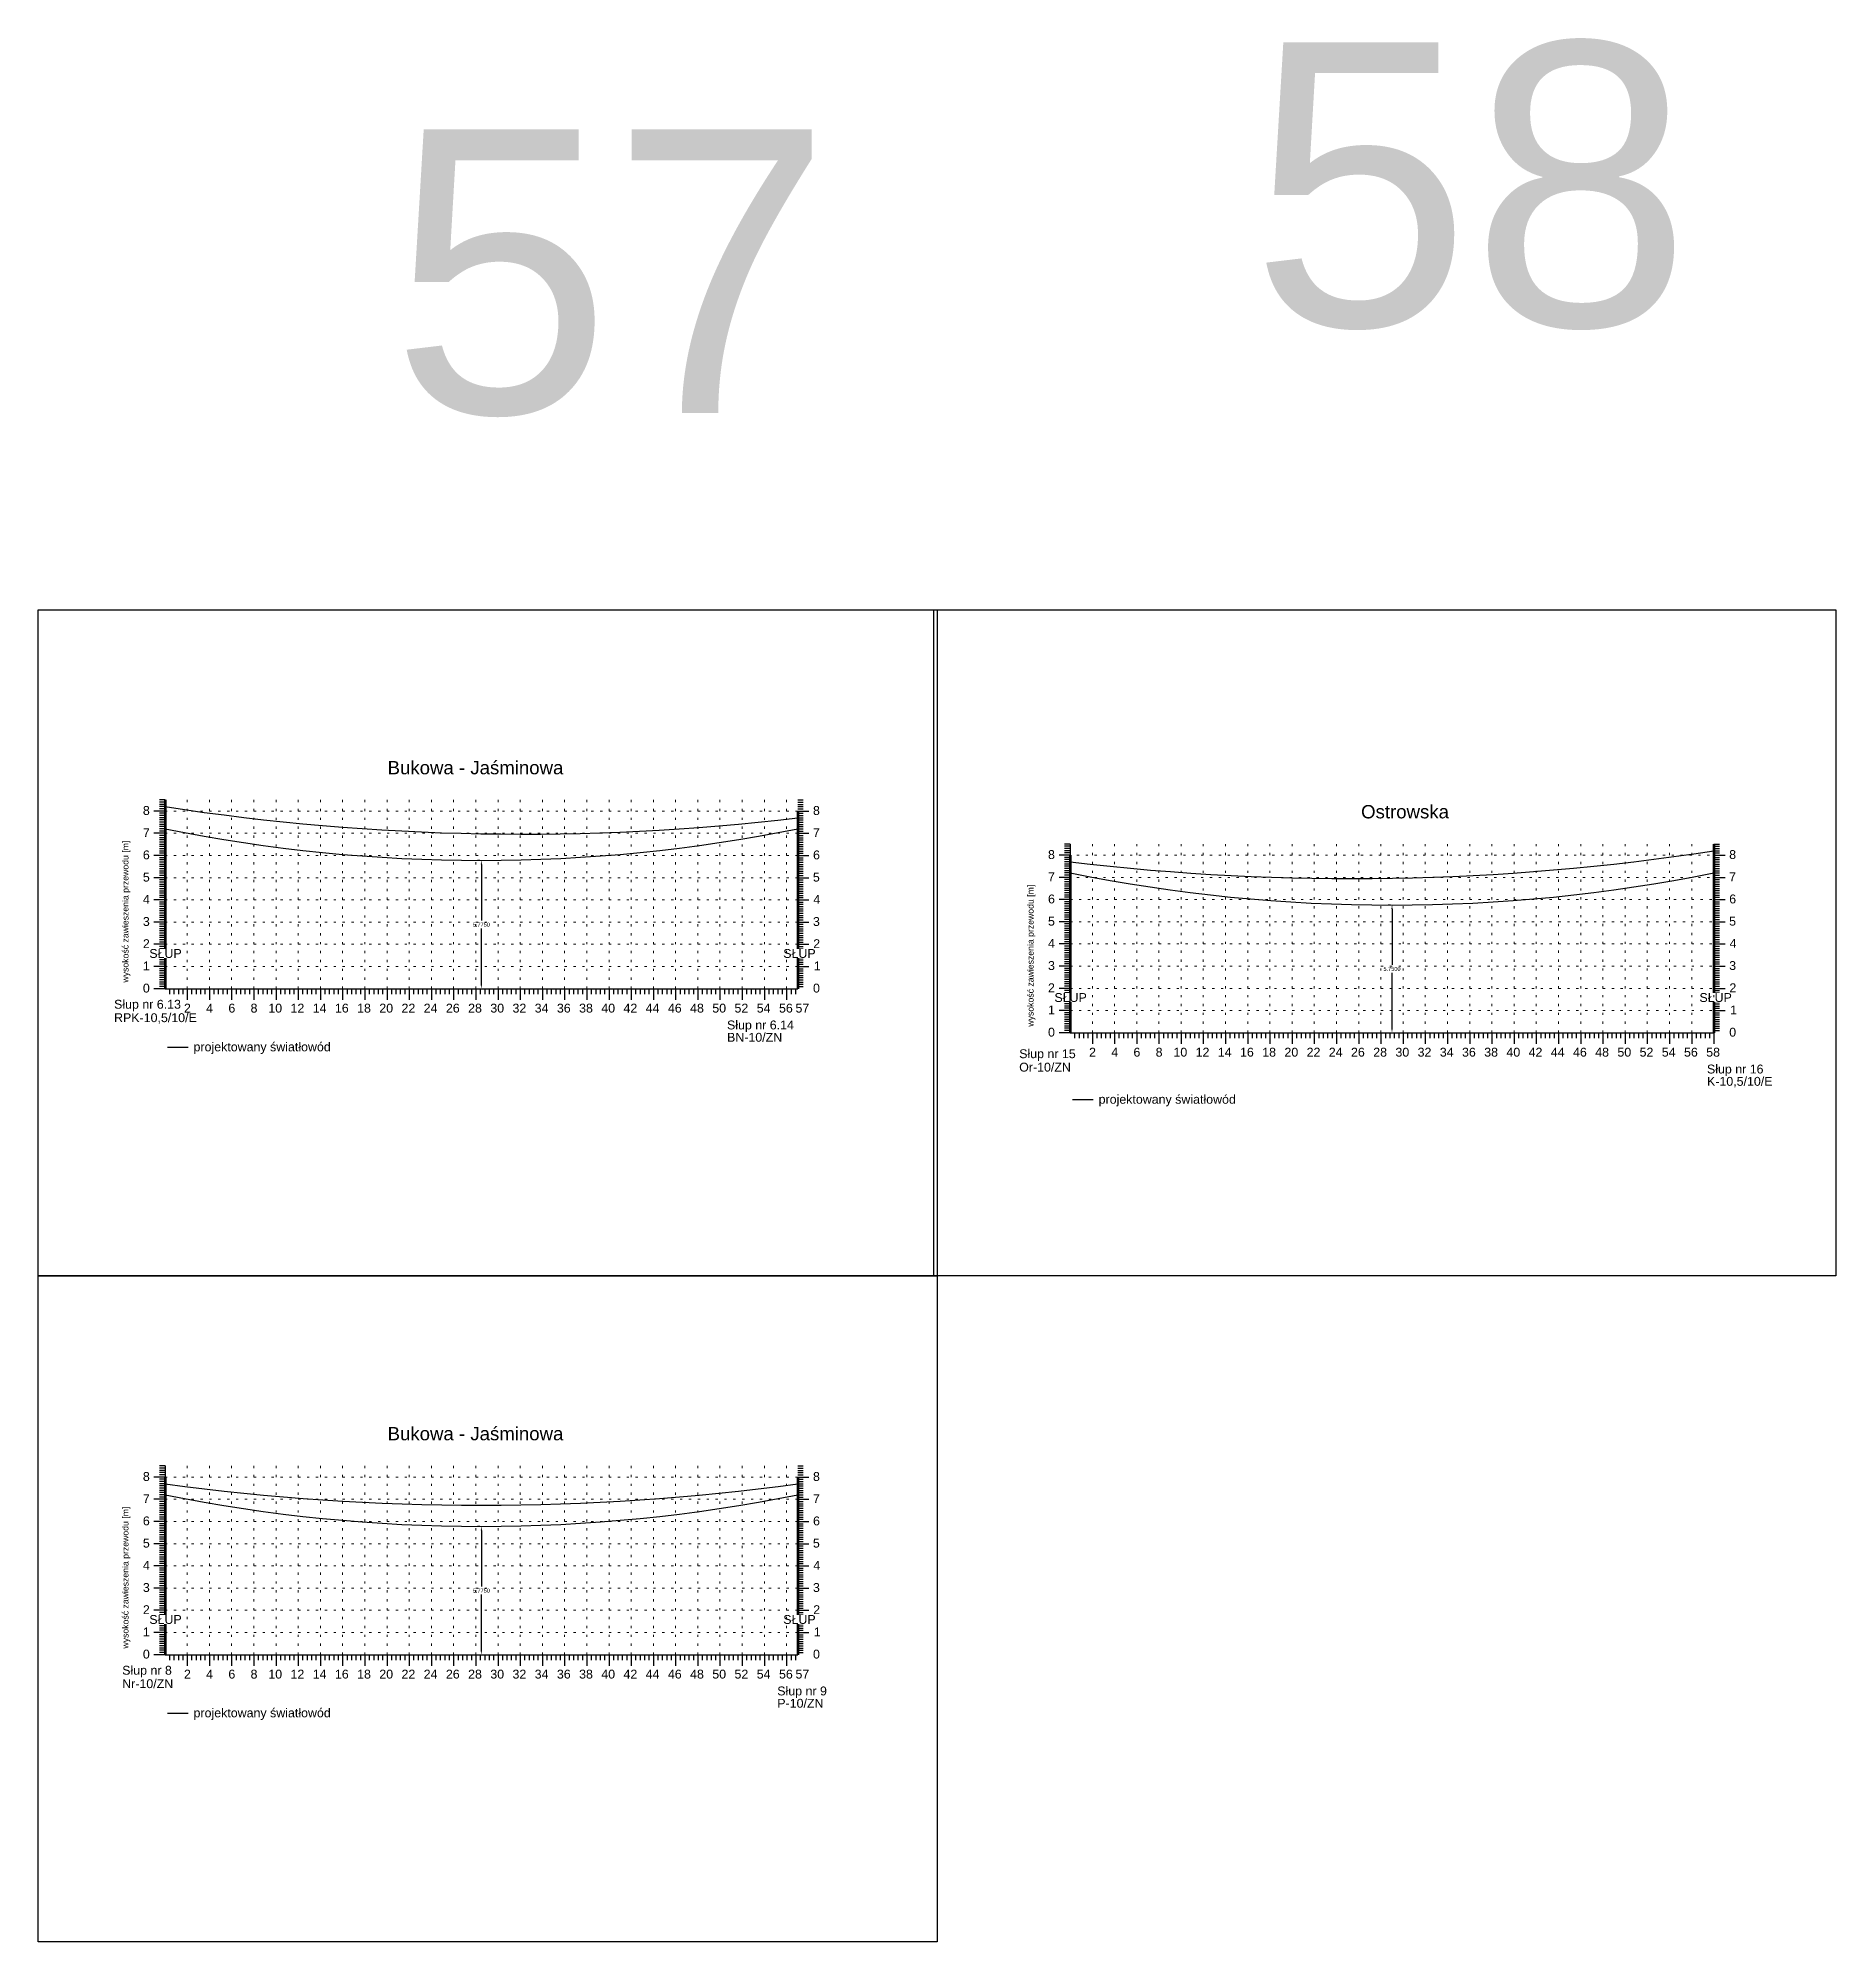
# Model space of a CAD drawing. Header units: metres. Extents: x -155 to 1812, y 681 to 886.
# Drawn here: x 1471.2 to 1552.1, y 800.5 to 886.3 of the extents above; entities that cross this region are included whole.
import ezdxf

# ---------------------------------------------------------------- set-up
doc = ezdxf.new("R2010")
doc.units = ezdxf.units.M
doc.header["$MEASUREMENT"] = 0
doc.linetypes.add('ACAD_ISO07W100', pattern=[3, 0, -3])
doc.layers.add('ramka', color=7, linetype='Continuous', plot=False)
doc.styles.get("Standard").update_dxf_attribs({"font": 'arial.ttf'})
doc.dimstyles.get("Standard").update_dxf_attribs({"dimtxt": 0.18, "dimasz": 0.18, "dimexe": 0.18, "dimexo": 0.0625, "dimgap": 0.09, "dimtad": 0, "dimtih": 1, "dimtoh": 1, "dimdec": 4, "dimzin": 0, "dimdsep": 46, "dimtxsty": 'Standard', "dimcen": 0.09, "dimadec": 0, "dimazin": 0, "dimtfac": 1, "dimtdec": 4, "dimtofl": 0, "dimtmove": 0, "dimatfit": 3, "dimfxl": 1, "dimtolj": 1, "dimtzin": 0, "dimarcsym": 0})

msp = doc.modelspace()

# ---------------------------------------------------------------- texts
at = {"lineweight": 25}
for s, p in [('58', (1525.77029, 873.3085)), ('57', (1487.0469, 869.38569))]:
    msp.add_text(s, height=12.782133, dxfattribs=at).set_placement(p)
for s, p in [('8', (1475.87823, 851.28669)), ('8', (1506.06388, 851.28669)), ('7', (1475.87823, 850.28669)), ('7', (1506.06088, 850.28669)), ('6', (1475.87823, 849.28669)), ('6', (1506.06661, 849.28669)), ('8', (1516.65114, 849.30209)), ('8', (1547.33679, 849.30209)), ('5', (1475.87823, 848.28669)), ('5', (1506.06115, 848.28669)), ('7', (1516.65114, 848.30209)), ('7', (1547.33379, 848.30209)), ('4', (1475.87823, 847.28669)), ('4', (1506.08189, 847.28669)), ('6', (1516.65114, 847.30209)), ('6', (1547.33952, 847.30209)), ('3', (1475.87823, 846.28669)), ('3', (1506.06388, 846.28669)), ('5', (1516.65114, 846.30209)), ('5', (1547.33406, 846.30209)), ('2', (1475.87823, 845.28669)), ('2', (1506.07506, 845.28669)), ('4', (1516.65114, 845.30209)), ('4', (1547.3548, 845.30209)), ('1', (1475.87823, 844.28669)), ('1', (1506.10371, 844.28669)), ('3', (1516.65114, 844.30209)), ('3', (1547.33679, 844.30209)), ('0', (1475.87823, 843.28669)), ('0', (1506.06551, 843.28669)), ('2', (1516.65114, 843.30209)), ('2', (1547.34798, 843.30209)), ('Słup nr 6.13', (1474.58024, 842.55887)), ('RPK-10,5/10/E', (1474.58024, 841.95398)), ('2', (1477.72867, 842.38511)), ('4', (1478.72867, 842.38511)), ('6', (1479.72867, 842.38511)), ('8', (1480.72867, 842.38511)), ('10', (1481.52867, 842.38511)), ('12', (1482.52867, 842.38511)), ('14', (1483.52867, 842.38511)), ('16', (1484.52867, 842.38511)), ('18', (1485.52867, 842.38511)), ('20', (1486.52867, 842.38511)), ('22', (1487.52867, 842.38511)), ('24', (1488.52867, 842.38511)), ('26', (1489.52867, 842.38511)), ('28', (1490.52867, 842.38511)), ('30', (1491.52867, 842.38511)), ('32', (1492.52867, 842.38511)), ('34', (1493.52867, 842.38511)), ('36', (1494.52867, 842.38511)), ('38', (1495.52867, 842.38511)), ('40', (1496.52867, 842.38511)), ('42', (1497.52867, 842.38511)), ('44', (1498.52867, 842.38511)), ('46', (1499.52867, 842.38511)), ('48', (1500.52867, 842.38511)), ('50', (1501.52867, 842.38511)), ('52', (1502.52867, 842.38511)), ('54', (1503.52867, 842.38511)), ('56', (1504.5338, 842.38511)), ('57', (1505.27642, 842.38511)), ('1', (1516.65114, 842.30209)), ('1', (1547.37663, 842.30209)), ('Słup nr 6.14', (1502.19189, 841.62613)), ('BN-10/ZN', (1502.19351, 841.07118)), ('0', (1516.65114, 841.30209)), ('0', (1547.33843, 841.30209)), ('projektowany światłowód', (1478.16038, 840.6408)), ('Słup nr 15', (1515.35315, 840.3309)), ('2', (1518.50159, 840.4005)), ('4', (1519.50159, 840.4005)), ('6', (1520.50159, 840.4005)), ('8', (1521.50159, 840.4005)), ('10', (1522.30159, 840.4005)), ('12', (1523.30159, 840.4005)), ('14', (1524.30159, 840.4005)), ('16', (1525.30159, 840.4005)), ('18', (1526.30159, 840.4005)), ('20', (1527.30159, 840.4005)), ('22', (1528.30159, 840.4005)), ('24', (1529.30159, 840.4005)), ('26', (1530.30159, 840.4005)), ('28', (1531.30159, 840.4005)), ('30', (1532.30159, 840.4005)), ('32', (1533.30159, 840.4005)), ('34', (1534.30159, 840.4005)), ('36', (1535.30159, 840.4005)), ('38', (1536.30159, 840.4005)), ('40', (1537.30159, 840.4005)), ('42', (1538.30159, 840.4005)), ('44', (1539.30159, 840.4005)), ('46', (1540.30159, 840.4005)), ('48', (1541.30159, 840.4005)), ('50', (1542.30159, 840.4005)), ('52', (1543.30159, 840.4005)), ('54', (1544.30159, 840.4005)), ('56', (1545.30159, 840.4005)), ('58', (1546.30159, 840.4005)), ('Or-10/ZN', (1515.35315, 839.72601)), ('Słup nr 16', (1546.33632, 839.64152)), ('K-10,5/10/E', (1546.33794, 839.08657)), ('projektowany światłowód', (1518.9333, 838.27908)), ('8', (1475.87823, 821.28669)), ('8', (1506.06388, 821.28669)), ('7', (1475.87823, 820.28669)), ('7', (1506.06088, 820.28669)), ('6', (1475.87823, 819.28669)), ('6', (1506.06661, 819.28669)), ('5', (1475.87823, 818.28669)), ('5', (1506.06115, 818.28669)), ('4', (1475.87823, 817.28669)), ('4', (1506.08189, 817.28669)), ('3', (1475.87823, 816.28669)), ('3', (1506.06388, 816.28669)), ('2', (1475.87823, 815.28669)), ('2', (1506.07506, 815.28669)), ('1', (1475.87823, 814.28669)), ('1', (1506.10371, 814.28669)), ('0', (1475.87823, 813.28669)), ('0', (1506.06551, 813.28669)), ('Słup nr 8', (1474.94688, 812.55887)), ('Nr-10/ZN', (1474.94688, 811.95398)), ('2', (1477.72867, 812.38511)), ('4', (1478.72867, 812.38511)), ('6', (1479.72867, 812.38511)), ('8', (1480.72867, 812.38511)), ('10', (1481.52867, 812.38511)), ('12', (1482.52867, 812.38511)), ('14', (1483.52867, 812.38511)), ('16', (1484.52867, 812.38511)), ('18', (1485.52867, 812.38511)), ('20', (1486.52867, 812.38511)), ('22', (1487.52867, 812.38511)), ('24', (1488.52867, 812.38511)), ('26', (1489.52867, 812.38511)), ('28', (1490.52867, 812.38511)), ('30', (1491.52867, 812.38511)), ('32', (1492.52867, 812.38511)), ('34', (1493.52867, 812.38511)), ('36', (1494.52867, 812.38511)), ('38', (1495.52867, 812.38511)), ('40', (1496.52867, 812.38511)), ('42', (1497.52867, 812.38511)), ('44', (1498.52867, 812.38511)), ('46', (1499.52867, 812.38511)), ('48', (1500.52867, 812.38511)), ('50', (1501.52867, 812.38511)), ('52', (1502.52867, 812.38511)), ('54', (1503.52867, 812.38511)), ('56', (1504.5338, 812.38511)), ('57', (1505.27642, 812.38511)), ('Słup nr 9', (1504.45571, 811.62613)), ('P-10/ZN', (1504.45733, 811.07118)), ('projektowany światłowód', (1478.16038, 810.6408))]:
    msp.add_text(s, height=0.4).set_placement(p)
at = {"lineweight": 25, "char_height": 0.6, "width": 9.5967258, "attachment_point": 5}
for s, insert in [('Bukowa - Jaśminowa', (1490.86087, 853.41285)), ('Ostrowska', (1532.73408, 851.42824)), ('Bukowa - Jaśminowa', (1490.86087, 823.41285))]:
    msp.add_mtext(s, dxfattribs=dict(at, insert=insert))

# ---------------------------------------------------------------- blocks, each defined once
blk = doc.blocks.new('*D280')
at = {"color": 0, "lineweight": -2}
for p, q in [((1491.063, 849.236), (1490.945, 849.236)), ((1491.125, 849.056), (1491.125, 846.53)), ((1491.125, 843.641), (1491.125, 846.166)), ((1479.538, 843.461), (1491.305, 843.461))]:
    blk.add_line(p, q, dxfattribs=at)
at = {"color": 0}
for points in [[(1491.155, 849.056), (1491.095, 849.056), (1491.125, 849.236)], [(1491.095, 843.641), (1491.155, 843.641), (1491.125, 843.461)]]:
    blk.add_solid(points, dxfattribs=at)
at = {"layer": 'Defpoints', "color": 0}
for p in [(1491.125, 849.236), (1479.475, 843.461), (1491.125, 843.461)]:
    blk.add_point(p, dxfattribs=at)
at = {"color": 0, "lineweight": 25, "insert": (1491.125, 846.348), "char_height": 0.18, "attachment_point": 5}
blk.add_mtext('\\A1;5.7750', dxfattribs=at)
blk = doc.blocks.new('*D302')
at = {"color": 0, "lineweight": -2}
for p, q in [((1491.063, 819.236), (1490.945, 819.236)), ((1491.125, 819.056), (1491.125, 816.53)), ((1491.125, 813.641), (1491.125, 816.166)), ((1479.538, 813.461), (1491.305, 813.461))]:
    blk.add_line(p, q, dxfattribs=at)
at = {"color": 0}
for points in [[(1491.155, 819.056), (1491.095, 819.056), (1491.125, 819.236)], [(1491.095, 813.641), (1491.155, 813.641), (1491.125, 813.461)]]:
    blk.add_solid(points, dxfattribs=at)
at = {"layer": 'Defpoints', "color": 0}
for p in [(1491.125, 819.236), (1479.475, 813.461), (1491.125, 813.461)]:
    blk.add_point(p, dxfattribs=at)
at = {"color": 0, "lineweight": 25, "insert": (1491.125, 816.348), "char_height": 0.18, "attachment_point": 5}
blk.add_mtext('\\A1;5.7750', dxfattribs=at)
blk = doc.blocks.new('*D325')
at = {"color": 0, "lineweight": -2}
for p, q in [((1532.086, 847.226), (1531.968, 847.226)), ((1532.148, 847.046), (1532.148, 844.533)), ((1532.148, 841.656), (1532.148, 844.169)), ((1520.311, 841.476), (1532.328, 841.476))]:
    blk.add_line(p, q, dxfattribs=at)
at = {"color": 0}
for points in [[(1532.178, 847.046), (1532.118, 847.046), (1532.148, 847.226)], [(1532.118, 841.656), (1532.178, 841.656), (1532.148, 841.476)]]:
    blk.add_solid(points, dxfattribs=at)
at = {"layer": 'Defpoints', "color": 0}
for p in [(1532.148, 847.226), (1520.248, 841.476), (1532.148, 841.476)]:
    blk.add_point(p, dxfattribs=at)
at = {"color": 0, "lineweight": 25, "insert": (1532.148, 844.351), "char_height": 0.18, "attachment_point": 5}
blk.add_mtext('\\A1;5.7500', dxfattribs=at)

# ---------------------------------------------------------------- dimensions: what is measured, and where the dimension line sits
at = {"lineweight": 25}
for base, p1, p2, picture, middle in [((1491.12549, 843.46078), (1491.12549, 849.23578), (1479.47549, 843.46078), '*D280', (1491.12549, 846.34828)), ((1532.1484, 841.47618), (1532.1484, 847.22618), (1520.2484, 841.47618), '*D325', (1532.1484, 844.35118)), ((1491.12549, 813.46078), (1491.12549, 819.23578), (1479.47549, 813.46078), '*D302', (1491.12549, 816.34828))]:
    dim = msp.add_linear_dim(base=base, p1=p1, p2=p2, angle=90, dimstyle='Standard', dxfattribs=at)
    dim.commit()
    dim.dimension.update_dxf_attribs({"geometry": picture, "text_midpoint": middle})

# ---------------------------------------------------------------- linework, layer by layer
for p, q in [((1476.87549, 851.96078), (1476.62549, 851.96078)), ((1476.87549, 851.86078), (1476.62549, 851.86078)), ((1476.87549, 851.76078), (1476.62549, 851.76078)), ((1476.87549, 851.66078), (1476.62549, 851.66078)), ((1476.87549, 851.96078), (1476.87549, 843.46078)), ((1505.37549, 851.96078), (1505.62549, 851.96078)), ((1505.37549, 851.86078), (1505.62549, 851.86078)), ((1505.37549, 851.76078), (1505.62549, 851.76078)), ((1505.37549, 851.66078), (1505.62549, 851.66078)), ((1476.87549, 851.46078), (1476.37549, 851.46078)), ((1476.87549, 851.46078), (1476.37549, 851.46078)), ((1476.87549, 851.56078), (1476.62549, 851.56078)), ((1476.87549, 851.36078), (1476.62549, 851.36078)), ((1476.87549, 851.26078), (1476.62549, 851.26078)), ((1476.87549, 851.16078), (1476.62549, 851.16078)), ((1476.87549, 851.06078), (1476.62549, 851.06078)), ((1476.87549, 850.96078), (1476.62549, 850.96078)), ((1476.87549, 850.86078), (1476.62549, 850.86078)), ((1476.87549, 850.76078), (1476.62549, 850.76078)), ((1505.37549, 851.56078), (1505.62549, 851.56078)), ((1505.37549, 851.46078), (1505.37549, 843.46078)), ((1505.37549, 851.46078), (1505.87549, 851.46078)), ((1505.37549, 851.46078), (1505.87549, 851.46078)), ((1505.37549, 851.36078), (1505.62549, 851.36078)), ((1505.37549, 851.26078), (1505.62549, 851.26078)), ((1505.37549, 851.16078), (1505.62549, 851.16078)), ((1505.37549, 851.06078), (1505.62549, 851.06078)), ((1505.37549, 850.96078), (1505.62549, 850.96078)), ((1505.37549, 850.86078), (1505.62549, 850.86078)), ((1505.37549, 850.76078), (1505.62549, 850.76078)), ((1476.87549, 850.46078), (1476.37549, 850.46078)), ((1476.87549, 850.46078), (1476.37549, 850.46078)), ((1476.87549, 850.66078), (1476.62549, 850.66078)), ((1476.87549, 850.56078), (1476.62549, 850.56078)), ((1476.87549, 850.36078), (1476.62549, 850.36078)), ((1476.87549, 850.26078), (1476.62549, 850.26078)), ((1476.87549, 850.16078), (1476.62549, 850.16078)), ((1476.87549, 850.06078), (1476.62549, 850.06078)), ((1476.87549, 849.96078), (1476.62549, 849.96078)), ((1505.37549, 850.66078), (1505.62549, 850.66078)), ((1505.37549, 850.56078), (1505.62549, 850.56078)), ((1505.37549, 850.46078), (1505.87549, 850.46078)), ((1505.37549, 850.46078), (1505.87549, 850.46078)), ((1505.37549, 850.36078), (1505.62549, 850.36078)), ((1505.37549, 850.26078), (1505.62549, 850.26078)), ((1505.37549, 850.16078), (1505.62549, 850.16078)), ((1505.37549, 850.06078), (1505.62549, 850.06078)), ((1505.37549, 849.96078), (1505.62549, 849.96078)), ((1517.6484, 849.97618), (1517.3984, 849.97618)), ((1517.6484, 849.87618), (1517.3984, 849.87618)), ((1517.6484, 849.97618), (1517.6484, 841.47618)), ((1546.6484, 849.97618), (1546.6484, 841.47618)), ((1546.6484, 849.97618), (1546.8984, 849.97618)), ((1546.6484, 849.87618), (1546.8984, 849.87618)), ((1476.87549, 849.46078), (1476.37549, 849.46078)), ((1476.87549, 849.46078), (1476.37549, 849.46078)), ((1476.87549, 849.86078), (1476.62549, 849.86078)), ((1476.87549, 849.76078), (1476.62549, 849.76078)), ((1476.87549, 849.66078), (1476.62549, 849.66078)), ((1476.87549, 849.56078), (1476.62549, 849.56078)), ((1476.87549, 849.36078), (1476.62549, 849.36078)), ((1476.87549, 849.26078), (1476.62549, 849.26078)), ((1476.87549, 849.16078), (1476.62549, 849.16078)), ((1476.87549, 849.06078), (1476.62549, 849.06078)), ((1505.37549, 849.86078), (1505.62549, 849.86078)), ((1505.37549, 849.76078), (1505.62549, 849.76078)), ((1505.37549, 849.66078), (1505.62549, 849.66078)), ((1505.37549, 849.56078), (1505.62549, 849.56078)), ((1505.37549, 849.46078), (1505.87549, 849.46078)), ((1505.37549, 849.46078), (1505.87549, 849.46078)), ((1505.37549, 849.36078), (1505.62549, 849.36078)), ((1505.37549, 849.26078), (1505.62549, 849.26078)), ((1505.37549, 849.16078), (1505.62549, 849.16078)), ((1505.37549, 849.06078), (1505.62549, 849.06078)), ((1517.6484, 849.47618), (1517.1484, 849.47618)), ((1517.6484, 849.47618), (1517.1484, 849.47618)), ((1517.6484, 849.77618), (1517.3984, 849.77618)), ((1517.6484, 849.67618), (1517.3984, 849.67618)), ((1517.6484, 849.57618), (1517.3984, 849.57618)), ((1517.6484, 849.37618), (1517.3984, 849.37618)), ((1517.6484, 849.27618), (1517.3984, 849.27618)), ((1517.6484, 849.17618), (1517.3984, 849.17618)), ((1517.6484, 849.07618), (1517.3984, 849.07618)), ((1546.6484, 849.77618), (1546.8984, 849.77618)), ((1546.6484, 849.67618), (1546.8984, 849.67618)), ((1546.6484, 849.57618), (1546.8984, 849.57618)), ((1546.6484, 849.47618), (1547.1484, 849.47618)), ((1546.6484, 849.47618), (1547.1484, 849.47618)), ((1546.6484, 849.37618), (1546.8984, 849.37618)), ((1546.6484, 849.27618), (1546.8984, 849.27618)), ((1546.6484, 849.17618), (1546.8984, 849.17618)), ((1546.6484, 849.07618), (1546.8984, 849.07618)), ((1476.87549, 848.46078), (1476.37549, 848.46078)), ((1476.87549, 848.46078), (1476.37549, 848.46078)), ((1476.87549, 848.96078), (1476.62549, 848.96078)), ((1476.87549, 848.86078), (1476.62549, 848.86078)), ((1476.87549, 848.76078), (1476.62549, 848.76078)), ((1476.87549, 848.66078), (1476.62549, 848.66078)), ((1476.87549, 848.56078), (1476.62549, 848.56078)), ((1476.87549, 848.36078), (1476.62549, 848.36078)), ((1476.87549, 848.26078), (1476.62549, 848.26078)), ((1476.87549, 848.16078), (1476.62549, 848.16078)), ((1505.37549, 848.96078), (1505.62549, 848.96078)), ((1505.37549, 848.86078), (1505.62549, 848.86078)), ((1505.37549, 848.76078), (1505.62549, 848.76078)), ((1505.37549, 848.66078), (1505.62549, 848.66078)), ((1505.37549, 848.56078), (1505.62549, 848.56078)), ((1505.37549, 848.46078), (1505.87549, 848.46078)), ((1505.37549, 848.46078), (1505.87549, 848.46078)), ((1505.37549, 848.36078), (1505.62549, 848.36078)), ((1505.37549, 848.26078), (1505.62549, 848.26078)), ((1505.37549, 848.16078), (1505.62549, 848.16078)), ((1517.6484, 848.47618), (1517.1484, 848.47618)), ((1517.6484, 848.47618), (1517.1484, 848.47618)), ((1517.6484, 848.97618), (1517.3984, 848.97618)), ((1517.6484, 848.87618), (1517.3984, 848.87618)), ((1517.6484, 848.77618), (1517.3984, 848.77618)), ((1517.6484, 848.67618), (1517.3984, 848.67618)), ((1517.6484, 848.57618), (1517.3984, 848.57618)), ((1517.6484, 848.37618), (1517.3984, 848.37618)), ((1517.6484, 848.27618), (1517.3984, 848.27618)), ((1517.6484, 848.17618), (1517.3984, 848.17618)), ((1546.6484, 848.97618), (1546.8984, 848.97618)), ((1546.6484, 848.87618), (1546.8984, 848.87618)), ((1546.6484, 848.77618), (1546.8984, 848.77618)), ((1546.6484, 848.67618), (1546.8984, 848.67618)), ((1546.6484, 848.57618), (1546.8984, 848.57618)), ((1546.6484, 848.47618), (1547.1484, 848.47618)), ((1546.6484, 848.47618), (1547.1484, 848.47618)), ((1546.6484, 848.37618), (1546.8984, 848.37618)), ((1546.6484, 848.27618), (1546.8984, 848.27618)), ((1546.6484, 848.17618), (1546.8984, 848.17618)), ((1476.87549, 847.46078), (1476.37549, 847.46078)), ((1476.87549, 847.46078), (1476.37549, 847.46078)), ((1476.87549, 848.06078), (1476.62549, 848.06078)), ((1476.87549, 847.96078), (1476.62549, 847.96078)), ((1476.87549, 847.86078), (1476.62549, 847.86078)), ((1476.87549, 847.76078), (1476.62549, 847.76078)), ((1476.87549, 847.66078), (1476.62549, 847.66078)), ((1476.87549, 847.56078), (1476.62549, 847.56078)), ((1476.87549, 847.36078), (1476.62549, 847.36078)), ((1505.37549, 848.06078), (1505.62549, 848.06078)), ((1505.37549, 847.96078), (1505.62549, 847.96078)), ((1505.37549, 847.86078), (1505.62549, 847.86078)), ((1505.37549, 847.76078), (1505.62549, 847.76078)), ((1505.37549, 847.66078), (1505.62549, 847.66078)), ((1505.37549, 847.56078), (1505.62549, 847.56078)), ((1505.37549, 847.46078), (1505.87549, 847.46078)), ((1505.37549, 847.46078), (1505.87549, 847.46078)), ((1505.37549, 847.36078), (1505.62549, 847.36078)), ((1517.6484, 847.47618), (1517.1484, 847.47618)), ((1517.6484, 847.47618), (1517.1484, 847.47618)), ((1517.6484, 848.07618), (1517.3984, 848.07618)), ((1517.6484, 847.97618), (1517.3984, 847.97618)), ((1517.6484, 847.87618), (1517.3984, 847.87618)), ((1517.6484, 847.77618), (1517.3984, 847.77618)), ((1517.6484, 847.67618), (1517.3984, 847.67618)), ((1517.6484, 847.57618), (1517.3984, 847.57618)), ((1517.6484, 847.37618), (1517.3984, 847.37618)), ((1546.6484, 848.07618), (1546.8984, 848.07618)), ((1546.6484, 847.97618), (1546.8984, 847.97618)), ((1546.6484, 847.87618), (1546.8984, 847.87618)), ((1546.6484, 847.77618), (1546.8984, 847.77618)), ((1546.6484, 847.67618), (1546.8984, 847.67618)), ((1546.6484, 847.57618), (1546.8984, 847.57618)), ((1546.6484, 847.47618), (1547.1484, 847.47618)), ((1546.6484, 847.47618), (1547.1484, 847.47618)), ((1546.6484, 847.37618), (1546.8984, 847.37618)), ((1476.87549, 846.46078), (1476.37549, 846.46078)), ((1476.87549, 846.46078), (1476.37549, 846.46078)), ((1476.87549, 847.26078), (1476.62549, 847.26078)), ((1476.87549, 847.16078), (1476.62549, 847.16078)), ((1476.87549, 847.06078), (1476.62549, 847.06078)), ((1476.87549, 846.96078), (1476.62549, 846.96078)), ((1476.87549, 846.86078), (1476.62549, 846.86078)), ((1476.87549, 846.76078), (1476.62549, 846.76078)), ((1476.87549, 846.66078), (1476.62549, 846.66078)), ((1476.87549, 846.56078), (1476.62549, 846.56078)), ((1505.37549, 847.26078), (1505.62549, 847.26078)), ((1505.37549, 847.16078), (1505.62549, 847.16078)), ((1505.37549, 847.06078), (1505.62549, 847.06078)), ((1505.37549, 846.96078), (1505.62549, 846.96078)), ((1505.37549, 846.86078), (1505.62549, 846.86078)), ((1505.37549, 846.76078), (1505.62549, 846.76078)), ((1505.37549, 846.66078), (1505.62549, 846.66078)), ((1505.37549, 846.56078), (1505.62549, 846.56078)), ((1505.37549, 846.46078), (1505.87549, 846.46078)), ((1505.37549, 846.46078), (1505.87549, 846.46078)), ((1517.6484, 846.47618), (1517.1484, 846.47618)), ((1517.6484, 846.47618), (1517.1484, 846.47618)), ((1517.6484, 847.27618), (1517.3984, 847.27618)), ((1517.6484, 847.17618), (1517.3984, 847.17618)), ((1517.6484, 847.07618), (1517.3984, 847.07618)), ((1517.6484, 846.97618), (1517.3984, 846.97618)), ((1517.6484, 846.87618), (1517.3984, 846.87618)), ((1517.6484, 846.77618), (1517.3984, 846.77618)), ((1517.6484, 846.67618), (1517.3984, 846.67618)), ((1517.6484, 846.57618), (1517.3984, 846.57618)), ((1546.6484, 847.27618), (1546.8984, 847.27618)), ((1546.6484, 847.17618), (1546.8984, 847.17618)), ((1546.6484, 847.07618), (1546.8984, 847.07618)), ((1546.6484, 846.97618), (1546.8984, 846.97618)), ((1546.6484, 846.87618), (1546.8984, 846.87618)), ((1546.6484, 846.77618), (1546.8984, 846.77618)), ((1546.6484, 846.67618), (1546.8984, 846.67618)), ((1546.6484, 846.57618), (1546.8984, 846.57618)), ((1546.6484, 846.47618), (1547.1484, 846.47618)), ((1546.6484, 846.47618), (1547.1484, 846.47618)), ((1476.87549, 846.36078), (1476.62549, 846.36078)), ((1476.87549, 846.26078), (1476.62549, 846.26078)), ((1476.87549, 846.16078), (1476.62549, 846.16078)), ((1476.87549, 846.06078), (1476.62549, 846.06078)), ((1476.87549, 845.96078), (1476.62549, 845.96078)), ((1476.87549, 845.86078), (1476.62549, 845.86078)), ((1476.87549, 845.76078), (1476.62549, 845.76078)), ((1476.87549, 845.66078), (1476.62549, 845.66078)), ((1505.37549, 846.36078), (1505.62549, 846.36078)), ((1505.37549, 846.26078), (1505.62549, 846.26078)), ((1505.37549, 846.16078), (1505.62549, 846.16078)), ((1505.37549, 846.06078), (1505.62549, 846.06078)), ((1505.37549, 845.96078), (1505.62549, 845.96078)), ((1505.37549, 845.86078), (1505.62549, 845.86078)), ((1505.37549, 845.76078), (1505.62549, 845.76078)), ((1505.37549, 845.66078), (1505.62549, 845.66078)), ((1517.6484, 846.37618), (1517.3984, 846.37618)), ((1517.6484, 846.27618), (1517.3984, 846.27618)), ((1517.6484, 846.17618), (1517.3984, 846.17618)), ((1517.6484, 846.07618), (1517.3984, 846.07618)), ((1517.6484, 845.97618), (1517.3984, 845.97618)), ((1517.6484, 845.87618), (1517.3984, 845.87618)), ((1517.6484, 845.77618), (1517.3984, 845.77618)), ((1517.6484, 845.67618), (1517.3984, 845.67618)), ((1546.6484, 846.37618), (1546.8984, 846.37618)), ((1546.6484, 846.27618), (1546.8984, 846.27618)), ((1546.6484, 846.17618), (1546.8984, 846.17618)), ((1546.6484, 846.07618), (1546.8984, 846.07618)), ((1546.6484, 845.97618), (1546.8984, 845.97618)), ((1546.6484, 845.87618), (1546.8984, 845.87618)), ((1546.6484, 845.77618), (1546.8984, 845.77618)), ((1546.6484, 845.67618), (1546.8984, 845.67618)), ((1476.87549, 845.46078), (1476.37549, 845.46078)), ((1476.87549, 845.46078), (1476.37549, 845.46078)), ((1476.87549, 845.56078), (1476.62549, 845.56078)), ((1476.87549, 845.36078), (1476.62549, 845.36078)), ((1476.87549, 845.26078), (1476.62549, 845.26078)), ((1476.87549, 845.16078), (1476.62549, 845.16078)), ((1476.87549, 845.06078), (1476.62549, 845.06078)), ((1476.87549, 844.96078), (1476.62549, 844.96078)), ((1476.87549, 844.86078), (1476.62549, 844.86078)), ((1476.87549, 844.76078), (1476.62549, 844.76078)), ((1505.37549, 845.56078), (1505.62549, 845.56078)), ((1505.37549, 845.46078), (1505.87549, 845.46078)), ((1505.37549, 845.46078), (1505.87549, 845.46078)), ((1505.37549, 845.36078), (1505.62549, 845.36078)), ((1505.37549, 845.26078), (1505.62549, 845.26078)), ((1505.37549, 845.16078), (1505.62549, 845.16078)), ((1505.37549, 845.06078), (1505.62549, 845.06078)), ((1505.37549, 844.96078), (1505.62549, 844.96078)), ((1505.37549, 844.86078), (1505.62549, 844.86078)), ((1505.37549, 844.76078), (1505.62549, 844.76078)), ((1517.6484, 845.47618), (1517.1484, 845.47618)), ((1517.6484, 845.47618), (1517.1484, 845.47618)), ((1517.6484, 845.57618), (1517.3984, 845.57618)), ((1517.6484, 845.37618), (1517.3984, 845.37618)), ((1517.6484, 845.27618), (1517.3984, 845.27618)), ((1517.6484, 845.17618), (1517.3984, 845.17618)), ((1517.6484, 845.07618), (1517.3984, 845.07618)), ((1517.6484, 844.97618), (1517.3984, 844.97618)), ((1517.6484, 844.87618), (1517.3984, 844.87618)), ((1517.6484, 844.77618), (1517.3984, 844.77618)), ((1546.6484, 845.57618), (1546.8984, 845.57618)), ((1546.6484, 845.47618), (1547.1484, 845.47618)), ((1546.6484, 845.47618), (1547.1484, 845.47618)), ((1546.6484, 845.37618), (1546.8984, 845.37618)), ((1546.6484, 845.27618), (1546.8984, 845.27618)), ((1546.6484, 845.17618), (1546.8984, 845.17618)), ((1546.6484, 845.07618), (1546.8984, 845.07618)), ((1546.6484, 844.97618), (1546.8984, 844.97618)), ((1546.6484, 844.87618), (1546.8984, 844.87618)), ((1546.6484, 844.77618), (1546.8984, 844.77618)), ((1476.87549, 844.46078), (1476.37549, 844.46078)), ((1476.87549, 844.46078), (1476.37549, 844.46078)), ((1476.87549, 844.66078), (1476.62549, 844.66078)), ((1476.87549, 844.56078), (1476.62549, 844.56078)), ((1476.87549, 844.36078), (1476.62549, 844.36078)), ((1476.87549, 844.26078), (1476.62549, 844.26078)), ((1476.87549, 844.16078), (1476.62549, 844.16078)), ((1476.87549, 844.06078), (1476.62549, 844.06078)), ((1476.87549, 843.96078), (1476.62549, 843.96078)), ((1505.37549, 844.66078), (1505.62549, 844.66078)), ((1505.37549, 844.56078), (1505.62549, 844.56078)), ((1505.37549, 844.46078), (1505.87549, 844.46078)), ((1505.37549, 844.46078), (1505.87549, 844.46078)), ((1505.37549, 844.36078), (1505.62549, 844.36078)), ((1505.37549, 844.26078), (1505.62549, 844.26078)), ((1505.37549, 844.16078), (1505.62549, 844.16078)), ((1505.37549, 844.06078), (1505.62549, 844.06078)), ((1505.37549, 843.96078), (1505.62549, 843.96078)), ((1517.6484, 844.47618), (1517.1484, 844.47618)), ((1517.6484, 844.47618), (1517.1484, 844.47618)), ((1517.6484, 844.67618), (1517.3984, 844.67618)), ((1517.6484, 844.57618), (1517.3984, 844.57618)), ((1517.6484, 844.37618), (1517.3984, 844.37618)), ((1517.6484, 844.27618), (1517.3984, 844.27618)), ((1517.6484, 844.17618), (1517.3984, 844.17618)), ((1517.6484, 844.07618), (1517.3984, 844.07618)), ((1517.6484, 843.97618), (1517.3984, 843.97618)), ((1517.6484, 843.87618), (1517.3984, 843.87618)), ((1546.6484, 844.67618), (1546.8984, 844.67618)), ((1546.6484, 844.57618), (1546.8984, 844.57618)), ((1546.6484, 844.47618), (1547.1484, 844.47618)), ((1546.6484, 844.47618), (1547.1484, 844.47618)), ((1546.6484, 844.37618), (1546.8984, 844.37618)), ((1546.6484, 844.27618), (1546.8984, 844.27618)), ((1546.6484, 844.17618), (1546.8984, 844.17618)), ((1546.6484, 844.07618), (1546.8984, 844.07618)), ((1546.6484, 843.97618), (1546.8984, 843.97618)), ((1546.6484, 843.87618), (1546.8984, 843.87618)), ((1476.87549, 843.46078), (1476.37549, 843.46078)), ((1476.87549, 843.86078), (1476.62549, 843.86078)), ((1476.87549, 843.76078), (1476.62549, 843.76078)), ((1476.87549, 843.66078), (1476.62549, 843.66078)), ((1476.87549, 843.56078), (1476.62549, 843.56078)), ((1476.87549, 843.46078), (1476.62549, 843.46078)), ((1476.87549, 843.46078), (1503.37549, 843.46078)), ((1477.07549, 843.46078), (1477.07549, 843.21078)), ((1477.27549, 843.46078), (1477.27549, 843.21078)), ((1477.47549, 843.46078), (1477.47549, 843.21078)), ((1477.67549, 843.46078), (1477.67549, 843.21078)), ((1477.87549, 843.46078), (1477.87549, 842.96078)), ((1478.07549, 843.46078), (1478.07549, 843.21078)), ((1478.27549, 843.46078), (1478.27549, 843.21078)), ((1478.47549, 843.46078), (1478.47549, 843.21078)), ((1478.67549, 843.46078), (1478.67549, 843.21078)), ((1478.87549, 843.46078), (1478.87549, 842.96078)), ((1479.07549, 843.46078), (1479.07549, 843.21078)), ((1479.27549, 843.46078), (1479.27549, 843.21078)), ((1479.47549, 843.46078), (1479.47549, 843.21078)), ((1479.67549, 843.46078), (1479.67549, 843.21078)), ((1479.87549, 843.46078), (1479.87549, 842.96078)), ((1480.07549, 843.46078), (1480.07549, 843.21078)), ((1480.27549, 843.46078), (1480.27549, 843.21078)), ((1480.47549, 843.46078), (1480.47549, 843.21078)), ((1480.67549, 843.46078), (1480.67549, 843.21078)), ((1480.87549, 843.46078), (1480.87549, 842.96078)), ((1481.07549, 843.46078), (1481.07549, 843.21078)), ((1481.27549, 843.46078), (1481.27549, 843.21078)), ((1481.47549, 843.46078), (1481.47549, 843.21078)), ((1481.67549, 843.46078), (1481.67549, 843.21078)), ((1481.87549, 843.46078), (1481.87549, 842.96078)), ((1482.07549, 843.46078), (1482.07549, 843.21078)), ((1482.27549, 843.46078), (1482.27549, 843.21078)), ((1482.47549, 843.46078), (1482.47549, 843.21078)), ((1482.67549, 843.46078), (1482.67549, 843.21078)), ((1482.87549, 843.46078), (1482.87549, 842.96078)), ((1483.07549, 843.46078), (1483.07549, 843.21078)), ((1483.27549, 843.46078), (1483.27549, 843.21078)), ((1483.47549, 843.46078), (1483.47549, 843.21078)), ((1483.67549, 843.46078), (1483.67549, 843.21078)), ((1483.87549, 843.46078), (1483.87549, 842.96078)), ((1484.07549, 843.46078), (1484.07549, 843.21078)), ((1484.27549, 843.46078), (1484.27549, 843.21078)), ((1484.47549, 843.46078), (1484.47549, 843.21078)), ((1484.67549, 843.46078), (1484.67549, 843.21078)), ((1484.87549, 843.46078), (1484.87549, 842.96078)), ((1485.07549, 843.46078), (1485.07549, 843.21078)), ((1485.27549, 843.46078), (1485.27549, 843.21078)), ((1485.47549, 843.46078), (1485.47549, 843.21078)), ((1485.67549, 843.46078), (1485.67549, 843.21078)), ((1485.87549, 843.46078), (1485.87549, 842.96078)), ((1486.07549, 843.46078), (1486.07549, 843.21078)), ((1486.27549, 843.46078), (1486.27549, 843.21078)), ((1486.47549, 843.46078), (1486.47549, 843.21078)), ((1486.67549, 843.46078), (1486.67549, 843.21078)), ((1486.87549, 843.46078), (1486.87549, 842.96078)), ((1487.07549, 843.46078), (1487.07549, 843.21078)), ((1487.27549, 843.46078), (1487.27549, 843.21078)), ((1487.47549, 843.46078), (1487.47549, 843.21078)), ((1487.67549, 843.46078), (1487.67549, 843.21078)), ((1487.87549, 843.46078), (1487.87549, 842.96078)), ((1488.07549, 843.46078), (1488.07549, 843.21078)), ((1488.27549, 843.46078), (1488.27549, 843.21078)), ((1488.47549, 843.46078), (1488.47549, 843.21078)), ((1488.67549, 843.46078), (1488.67549, 843.21078)), ((1488.87549, 843.46078), (1488.87549, 842.96078)), ((1489.07549, 843.46078), (1489.07549, 843.21078)), ((1489.27549, 843.46078), (1489.27549, 843.21078)), ((1489.47549, 843.46078), (1489.47549, 843.21078)), ((1489.67549, 843.46078), (1489.67549, 843.21078)), ((1489.87549, 843.46078), (1489.87549, 842.96078)), ((1490.07549, 843.46078), (1490.07549, 843.21078)), ((1490.27549, 843.46078), (1490.27549, 843.21078)), ((1490.47549, 843.46078), (1490.47549, 843.21078)), ((1490.67549, 843.46078), (1490.67549, 843.21078)), ((1490.87549, 843.46078), (1490.87549, 842.96078)), ((1491.07549, 843.46078), (1491.07549, 843.21078)), ((1491.27549, 843.46078), (1491.27549, 843.21078)), ((1491.47549, 843.46078), (1491.47549, 843.21078)), ((1491.67549, 843.46078), (1491.67549, 843.21078)), ((1491.87549, 843.46078), (1491.87549, 842.96078)), ((1492.07549, 843.46078), (1492.07549, 843.21078)), ((1492.27549, 843.46078), (1492.27549, 843.21078)), ((1492.47549, 843.46078), (1492.47549, 843.21078)), ((1492.67549, 843.46078), (1492.67549, 843.21078)), ((1492.87549, 843.46078), (1492.87549, 842.96078)), ((1493.07549, 843.46078), (1493.07549, 843.21078)), ((1493.27549, 843.46078), (1493.27549, 843.21078)), ((1493.47549, 843.46078), (1493.47549, 843.21078)), ((1493.67549, 843.46078), (1493.67549, 843.21078)), ((1493.87549, 843.46078), (1493.87549, 842.96078)), ((1494.07549, 843.46078), (1494.07549, 843.21078)), ((1494.27549, 843.46078), (1494.27549, 843.21078)), ((1494.47549, 843.46078), (1494.47549, 843.21078)), ((1494.67549, 843.46078), (1494.67549, 843.21078)), ((1494.87549, 843.46078), (1494.87549, 842.96078)), ((1495.07549, 843.46078), (1495.07549, 843.21078)), ((1495.27549, 843.46078), (1495.27549, 843.21078)), ((1495.47549, 843.46078), (1495.47549, 843.21078)), ((1495.67549, 843.46078), (1495.67549, 843.21078)), ((1495.87549, 843.46078), (1495.87549, 842.96078)), ((1495.87549, 843.46078), (1495.87549, 842.96078)), ((1496.07549, 843.46078), (1496.07549, 843.21078)), ((1496.27549, 843.46078), (1496.27549, 843.21078)), ((1496.47549, 843.46078), (1496.47549, 843.21078)), ((1496.67549, 843.46078), (1496.67549, 843.21078)), ((1496.87549, 843.46078), (1496.87549, 842.96078)), ((1496.87549, 843.46078), (1496.87549, 842.96078)), ((1497.07549, 843.46078), (1497.07549, 843.21078)), ((1497.27549, 843.46078), (1497.27549, 843.21078)), ((1497.47549, 843.46078), (1497.47549, 843.21078)), ((1497.67549, 843.46078), (1497.67549, 843.21078)), ((1497.87549, 843.46078), (1497.87549, 842.96078)), ((1497.87549, 843.46078), (1497.87549, 842.96078)), ((1498.07549, 843.46078), (1498.07549, 843.21078)), ((1498.27549, 843.46078), (1498.27549, 843.21078)), ((1498.47549, 843.46078), (1498.47549, 843.21078)), ((1498.67549, 843.46078), (1498.67549, 843.21078)), ((1498.87549, 843.46078), (1498.87549, 842.96078)), ((1498.87549, 843.46078), (1498.87549, 842.96078)), ((1499.07549, 843.46078), (1499.07549, 843.21078)), ((1499.27549, 843.46078), (1499.27549, 843.21078)), ((1499.47549, 843.46078), (1499.47549, 843.21078)), ((1499.67549, 843.46078), (1499.67549, 843.21078)), ((1499.87549, 843.46078), (1499.87549, 842.96078)), ((1499.87549, 843.46078), (1499.87549, 842.96078)), ((1500.07549, 843.46078), (1500.07549, 843.21078)), ((1500.27549, 843.46078), (1500.27549, 843.21078)), ((1500.47549, 843.46078), (1500.47549, 843.21078)), ((1500.67549, 843.46078), (1500.67549, 843.21078)), ((1500.87549, 843.46078), (1500.87549, 842.96078)), ((1500.87549, 843.46078), (1500.87549, 842.96078)), ((1501.07549, 843.46078), (1501.07549, 843.21078)), ((1501.27549, 843.46078), (1501.27549, 843.21078)), ((1501.37549, 843.46078), (1501.87549, 843.46078)), ((1501.47549, 843.46078), (1501.47549, 843.21078)), ((1501.67549, 843.46078), (1501.67549, 843.21078)), ((1501.87549, 843.46078), (1501.87549, 842.96078)), ((1501.87549, 843.46078), (1501.87549, 842.96078)), ((1502.07549, 843.46078), (1502.07549, 843.21078)), ((1502.27549, 843.46078), (1502.27549, 843.21078)), ((1502.47549, 843.46078), (1502.47549, 843.21078)), ((1502.67549, 843.46078), (1502.67549, 843.21078)), ((1502.87549, 843.46078), (1502.87549, 842.96078)), ((1502.87549, 843.46078), (1502.87549, 842.96078)), ((1503.07549, 843.46078), (1503.07549, 843.21078)), ((1503.27549, 843.46078), (1503.27549, 843.21078)), ((1503.47549, 843.46078), (1503.47549, 843.21078)), ((1503.67549, 843.46078), (1503.67549, 843.21078)), ((1503.87549, 843.46078), (1503.87549, 842.96078)), ((1504.07549, 843.46078), (1504.07549, 843.21078)), ((1504.07549, 843.46078), (1504.07549, 843.21078)), ((1504.27549, 843.46078), (1504.27549, 843.21078)), ((1504.27549, 843.46078), (1504.27549, 843.21078)), ((1504.37549, 843.46078), (1504.62549, 843.46078)), ((1504.47549, 843.46078), (1504.47549, 843.21078)), ((1504.67549, 843.46078), (1504.67549, 843.21078)), ((1504.87549, 843.46078), (1504.87549, 842.96078)), ((1505.07549, 843.46078), (1505.07549, 843.21078)), ((1505.27549, 843.46078), (1505.27549, 843.21078)), ((1505.37549, 843.86078), (1505.62549, 843.86078)), ((1505.37549, 843.76078), (1505.62549, 843.76078)), ((1505.37549, 843.66078), (1505.62549, 843.66078)), ((1505.37549, 843.56078), (1505.62549, 843.56078)), ((1517.6484, 843.47618), (1517.1484, 843.47618)), ((1517.6484, 843.47618), (1517.1484, 843.47618)), ((1517.6484, 843.77618), (1517.3984, 843.77618)), ((1517.6484, 843.67618), (1517.3984, 843.67618)), ((1517.6484, 843.57618), (1517.3984, 843.57618)), ((1517.6484, 843.37618), (1517.3984, 843.37618)), ((1517.6484, 843.27618), (1517.3984, 843.27618)), ((1517.6484, 843.17618), (1517.3984, 843.17618)), ((1517.6484, 843.07618), (1517.3984, 843.07618)), ((1546.6484, 843.77618), (1546.8984, 843.77618)), ((1546.6484, 843.67618), (1546.8984, 843.67618)), ((1546.6484, 843.57618), (1546.8984, 843.57618)), ((1546.6484, 843.47618), (1547.1484, 843.47618)), ((1546.6484, 843.47618), (1547.1484, 843.47618)), ((1546.6484, 843.37618), (1546.8984, 843.37618)), ((1546.6484, 843.27618), (1546.8984, 843.27618)), ((1546.6484, 843.17618), (1546.8984, 843.17618)), ((1546.6484, 843.07618), (1546.8984, 843.07618)), ((1517.6484, 842.47618), (1517.1484, 842.47618)), ((1517.6484, 842.47618), (1517.1484, 842.47618)), ((1517.6484, 842.97618), (1517.3984, 842.97618)), ((1517.6484, 842.87618), (1517.3984, 842.87618)), ((1517.6484, 842.77618), (1517.3984, 842.77618)), ((1517.6484, 842.67618), (1517.3984, 842.67618)), ((1517.6484, 842.57618), (1517.3984, 842.57618)), ((1517.6484, 842.37618), (1517.3984, 842.37618)), ((1517.6484, 842.27618), (1517.3984, 842.27618)), ((1517.6484, 842.17618), (1517.3984, 842.17618)), ((1546.6484, 842.97618), (1546.8984, 842.97618)), ((1546.6484, 842.87618), (1546.8984, 842.87618)), ((1546.6484, 842.77618), (1546.8984, 842.77618)), ((1546.6484, 842.67618), (1546.8984, 842.67618)), ((1546.6484, 842.57618), (1546.8984, 842.57618)), ((1546.6484, 842.47618), (1547.1484, 842.47618)), ((1546.6484, 842.47618), (1547.1484, 842.47618)), ((1546.6484, 842.37618), (1546.8984, 842.37618)), ((1546.6484, 842.27618), (1546.8984, 842.27618)), ((1546.6484, 842.17618), (1546.8984, 842.17618)), ((1517.6484, 841.47618), (1517.1484, 841.47618)), ((1517.6484, 842.07618), (1517.3984, 842.07618)), ((1517.6484, 841.97618), (1517.3984, 841.97618)), ((1517.6484, 841.87618), (1517.3984, 841.87618)), ((1517.6484, 841.77618), (1517.3984, 841.77618)), ((1517.6484, 841.67618), (1517.3984, 841.67618)), ((1517.6484, 841.57618), (1517.3984, 841.57618)), ((1517.6484, 841.47618), (1517.3984, 841.47618)), ((1517.6484, 841.47618), (1543.6484, 841.47618)), ((1517.8484, 841.47618), (1517.8484, 841.22618)), ((1518.0484, 841.47618), (1518.0484, 841.22618)), ((1518.2484, 841.47618), (1518.2484, 841.22618)), ((1518.4484, 841.47618), (1518.4484, 841.22618)), ((1518.6484, 841.47618), (1518.6484, 840.97618)), ((1518.8484, 841.47618), (1518.8484, 841.22618)), ((1519.0484, 841.47618), (1519.0484, 841.22618)), ((1519.2484, 841.47618), (1519.2484, 841.22618)), ((1519.4484, 841.47618), (1519.4484, 841.22618)), ((1519.6484, 841.47618), (1519.6484, 840.97618)), ((1519.8484, 841.47618), (1519.8484, 841.22618)), ((1520.0484, 841.47618), (1520.0484, 841.22618)), ((1520.2484, 841.47618), (1520.2484, 841.22618)), ((1520.4484, 841.47618), (1520.4484, 841.22618)), ((1520.6484, 841.47618), (1520.6484, 840.97618)), ((1520.8484, 841.47618), (1520.8484, 841.22618)), ((1521.0484, 841.47618), (1521.0484, 841.22618)), ((1521.2484, 841.47618), (1521.2484, 841.22618)), ((1521.4484, 841.47618), (1521.4484, 841.22618)), ((1521.6484, 841.47618), (1521.6484, 840.97618)), ((1521.8484, 841.47618), (1521.8484, 841.22618)), ((1522.0484, 841.47618), (1522.0484, 841.22618)), ((1522.2484, 841.47618), (1522.2484, 841.22618)), ((1522.4484, 841.47618), (1522.4484, 841.22618)), ((1522.6484, 841.47618), (1522.6484, 840.97618)), ((1522.8484, 841.47618), (1522.8484, 841.22618)), ((1523.0484, 841.47618), (1523.0484, 841.22618)), ((1523.2484, 841.47618), (1523.2484, 841.22618)), ((1523.4484, 841.47618), (1523.4484, 841.22618)), ((1523.6484, 841.47618), (1523.6484, 840.97618)), ((1523.8484, 841.47618), (1523.8484, 841.22618)), ((1524.0484, 841.47618), (1524.0484, 841.22618)), ((1524.2484, 841.47618), (1524.2484, 841.22618)), ((1524.4484, 841.47618), (1524.4484, 841.22618)), ((1524.6484, 841.47618), (1524.6484, 840.97618)), ((1524.8484, 841.47618), (1524.8484, 841.22618)), ((1525.0484, 841.47618), (1525.0484, 841.22618)), ((1525.2484, 841.47618), (1525.2484, 841.22618)), ((1525.4484, 841.47618), (1525.4484, 841.22618)), ((1525.6484, 841.47618), (1525.6484, 840.97618)), ((1525.8484, 841.47618), (1525.8484, 841.22618)), ((1526.0484, 841.47618), (1526.0484, 841.22618)), ((1526.2484, 841.47618), (1526.2484, 841.22618)), ((1526.4484, 841.47618), (1526.4484, 841.22618)), ((1526.6484, 841.47618), (1526.6484, 840.97618)), ((1526.8484, 841.47618), (1526.8484, 841.22618)), ((1527.0484, 841.47618), (1527.0484, 841.22618)), ((1527.2484, 841.47618), (1527.2484, 841.22618)), ((1527.4484, 841.47618), (1527.4484, 841.22618)), ((1527.6484, 841.47618), (1527.6484, 840.97618)), ((1527.8484, 841.47618), (1527.8484, 841.22618)), ((1528.0484, 841.47618), (1528.0484, 841.22618)), ((1528.2484, 841.47618), (1528.2484, 841.22618)), ((1528.4484, 841.47618), (1528.4484, 841.22618)), ((1528.6484, 841.47618), (1528.6484, 840.97618)), ((1528.8484, 841.47618), (1528.8484, 841.22618)), ((1529.0484, 841.47618), (1529.0484, 841.22618)), ((1529.2484, 841.47618), (1529.2484, 841.22618)), ((1529.4484, 841.47618), (1529.4484, 841.22618)), ((1529.6484, 841.47618), (1529.6484, 840.97618)), ((1529.8484, 841.47618), (1529.8484, 841.22618)), ((1530.0484, 841.47618), (1530.0484, 841.22618)), ((1530.2484, 841.47618), (1530.2484, 841.22618)), ((1530.4484, 841.47618), (1530.4484, 841.22618)), ((1530.6484, 841.47618), (1530.6484, 840.97618)), ((1530.8484, 841.47618), (1530.8484, 841.22618)), ((1531.0484, 841.47618), (1531.0484, 841.22618)), ((1531.2484, 841.47618), (1531.2484, 841.22618)), ((1531.4484, 841.47618), (1531.4484, 841.22618)), ((1531.6484, 841.47618), (1531.6484, 840.97618)), ((1531.8484, 841.47618), (1531.8484, 841.22618)), ((1532.0484, 841.47618), (1532.0484, 841.22618)), ((1532.2484, 841.47618), (1532.2484, 841.22618)), ((1532.4484, 841.47618), (1532.4484, 841.22618)), ((1532.6484, 841.47618), (1532.6484, 840.97618)), ((1532.8484, 841.47618), (1532.8484, 841.22618)), ((1533.0484, 841.47618), (1533.0484, 841.22618)), ((1533.2484, 841.47618), (1533.2484, 841.22618)), ((1533.4484, 841.47618), (1533.4484, 841.22618)), ((1533.6484, 841.47618), (1533.6484, 840.97618)), ((1533.8484, 841.47618), (1533.8484, 841.22618)), ((1534.0484, 841.47618), (1534.0484, 841.22618)), ((1534.2484, 841.47618), (1534.2484, 841.22618)), ((1534.4484, 841.47618), (1534.4484, 841.22618)), ((1534.6484, 841.47618), (1534.6484, 840.97618)), ((1534.8484, 841.47618), (1534.8484, 841.22618)), ((1535.0484, 841.47618), (1535.0484, 841.22618)), ((1535.2484, 841.47618), (1535.2484, 841.22618)), ((1535.4484, 841.47618), (1535.4484, 841.22618)), ((1535.6484, 841.47618), (1535.6484, 840.97618)), ((1535.8484, 841.47618), (1535.8484, 841.22618)), ((1536.0484, 841.47618), (1536.0484, 841.22618)), ((1536.2484, 841.47618), (1536.2484, 841.22618)), ((1536.4484, 841.47618), (1536.4484, 841.22618)), ((1536.6484, 841.47618), (1536.6484, 840.97618)), ((1536.6484, 841.47618), (1536.6484, 840.97618)), ((1536.8484, 841.47618), (1536.8484, 841.22618)), ((1537.0484, 841.47618), (1537.0484, 841.22618)), ((1537.2484, 841.47618), (1537.2484, 841.22618)), ((1537.4484, 841.47618), (1537.4484, 841.22618)), ((1537.6484, 841.47618), (1537.6484, 840.97618)), ((1537.6484, 841.47618), (1537.6484, 840.97618)), ((1537.8484, 841.47618), (1537.8484, 841.22618)), ((1538.0484, 841.47618), (1538.0484, 841.22618)), ((1538.2484, 841.47618), (1538.2484, 841.22618)), ((1538.4484, 841.47618), (1538.4484, 841.22618)), ((1538.6484, 841.47618), (1538.6484, 840.97618)), ((1538.6484, 841.47618), (1538.6484, 840.97618)), ((1538.8484, 841.47618), (1538.8484, 841.22618)), ((1539.0484, 841.47618), (1539.0484, 841.22618)), ((1539.2484, 841.47618), (1539.2484, 841.22618)), ((1539.4484, 841.47618), (1539.4484, 841.22618)), ((1539.6484, 841.47618), (1539.6484, 840.97618)), ((1539.6484, 841.47618), (1539.6484, 840.97618)), ((1539.8484, 841.47618), (1539.8484, 841.22618)), ((1540.0484, 841.47618), (1540.0484, 841.22618)), ((1540.2484, 841.47618), (1540.2484, 841.22618)), ((1540.4484, 841.47618), (1540.4484, 841.22618)), ((1540.6484, 841.47618), (1540.6484, 840.97618)), ((1540.6484, 841.47618), (1540.6484, 840.97618)), ((1540.8484, 841.47618), (1540.8484, 841.22618)), ((1541.0484, 841.47618), (1541.0484, 841.22618)), ((1541.2484, 841.47618), (1541.2484, 841.22618)), ((1541.4484, 841.47618), (1541.4484, 841.22618)), ((1541.6484, 841.47618), (1541.6484, 840.97618)), ((1541.6484, 841.47618), (1541.6484, 840.97618)), ((1541.8484, 841.47618), (1541.8484, 841.22618)), ((1542.0484, 841.47618), (1542.0484, 841.22618)), ((1542.1484, 841.47618), (1542.6484, 841.47618)), ((1542.2484, 841.47618), (1542.2484, 841.22618)), ((1542.4484, 841.47618), (1542.4484, 841.22618)), ((1542.6484, 841.47618), (1542.6484, 840.97618)), ((1542.6484, 841.47618), (1542.6484, 840.97618)), ((1542.8484, 841.47618), (1542.8484, 841.22618)), ((1543.0484, 841.47618), (1543.0484, 841.22618)), ((1543.2484, 841.47618), (1543.2484, 841.22618)), ((1543.4484, 841.47618), (1543.4484, 841.22618)), ((1543.6484, 841.47618), (1546.6484, 841.47618)), ((1543.6484, 841.47618), (1543.6484, 840.97618)), ((1543.6484, 841.47618), (1543.6484, 840.97618)), ((1543.8484, 841.47618), (1543.8484, 841.22618)), ((1544.0484, 841.47618), (1544.0484, 841.22618)), ((1544.2484, 841.47618), (1544.2484, 841.22618)), ((1544.4484, 841.47618), (1544.4484, 841.22618)), ((1544.6484, 841.47618), (1544.6484, 840.97618)), ((1544.6484, 841.47618), (1544.6484, 840.97618)), ((1544.8484, 841.47618), (1544.8484, 841.22618)), ((1545.0484, 841.47618), (1545.0484, 841.22618)), ((1545.2484, 841.47618), (1545.2484, 841.22618)), ((1545.4484, 841.47618), (1545.4484, 841.22618)), ((1545.6484, 841.47618), (1545.6484, 840.97618)), ((1545.6484, 841.47618), (1545.6484, 840.97618)), ((1545.8484, 841.47618), (1545.8484, 841.22618)), ((1546.0484, 841.47618), (1546.0484, 841.22618)), ((1546.2484, 841.47618), (1546.2484, 841.22618)), ((1546.4484, 841.47618), (1546.4484, 841.22618)), ((1546.6484, 842.07618), (1546.8984, 842.07618)), ((1546.6484, 841.97618), (1546.8984, 841.97618)), ((1546.6484, 841.87618), (1546.8984, 841.87618)), ((1546.6484, 841.77618), (1546.8984, 841.77618)), ((1546.6484, 841.67618), (1546.8984, 841.67618)), ((1546.6484, 841.57618), (1546.8984, 841.57618)), ((1546.6484, 841.47618), (1546.6484, 840.97618)), ((1546.6484, 841.47618), (1546.6484, 840.97618)), ((1476.87549, 821.96078), (1476.62549, 821.96078)), ((1476.87549, 821.86078), (1476.62549, 821.86078)), ((1476.87549, 821.76078), (1476.62549, 821.76078)), ((1476.87549, 821.66078), (1476.62549, 821.66078)), ((1476.87549, 821.96078), (1476.87549, 813.46078)), ((1505.37549, 821.96078), (1505.62549, 821.96078)), ((1505.37549, 821.86078), (1505.62549, 821.86078)), ((1505.37549, 821.76078), (1505.62549, 821.76078)), ((1505.37549, 821.66078), (1505.62549, 821.66078)), ((1476.87549, 821.46078), (1476.37549, 821.46078)), ((1476.87549, 821.46078), (1476.37549, 821.46078)), ((1476.87549, 821.56078), (1476.62549, 821.56078)), ((1476.87549, 821.36078), (1476.62549, 821.36078)), ((1476.87549, 821.26078), (1476.62549, 821.26078)), ((1476.87549, 821.16078), (1476.62549, 821.16078)), ((1476.87549, 821.06078), (1476.62549, 821.06078)), ((1476.87549, 820.96078), (1476.62549, 820.96078)), ((1476.87549, 820.86078), (1476.62549, 820.86078)), ((1476.87549, 820.76078), (1476.62549, 820.76078)), ((1505.37549, 821.56078), (1505.62549, 821.56078)), ((1505.37549, 821.46078), (1505.37549, 813.46078)), ((1505.37549, 821.46078), (1505.87549, 821.46078)), ((1505.37549, 821.46078), (1505.87549, 821.46078)), ((1505.37549, 821.36078), (1505.62549, 821.36078)), ((1505.37549, 821.26078), (1505.62549, 821.26078)), ((1505.37549, 821.16078), (1505.62549, 821.16078)), ((1505.37549, 821.06078), (1505.62549, 821.06078)), ((1505.37549, 820.96078), (1505.62549, 820.96078)), ((1505.37549, 820.86078), (1505.62549, 820.86078)), ((1505.37549, 820.76078), (1505.62549, 820.76078)), ((1476.87549, 820.46078), (1476.37549, 820.46078)), ((1476.87549, 820.46078), (1476.37549, 820.46078)), ((1476.87549, 820.66078), (1476.62549, 820.66078)), ((1476.87549, 820.56078), (1476.62549, 820.56078)), ((1476.87549, 820.36078), (1476.62549, 820.36078)), ((1476.87549, 820.26078), (1476.62549, 820.26078)), ((1476.87549, 820.16078), (1476.62549, 820.16078)), ((1476.87549, 820.06078), (1476.62549, 820.06078)), ((1476.87549, 819.96078), (1476.62549, 819.96078)), ((1476.87549, 819.86078), (1476.62549, 819.86078)), ((1505.37549, 820.66078), (1505.62549, 820.66078)), ((1505.37549, 820.56078), (1505.62549, 820.56078)), ((1505.37549, 820.46078), (1505.87549, 820.46078)), ((1505.37549, 820.46078), (1505.87549, 820.46078)), ((1505.37549, 820.36078), (1505.62549, 820.36078)), ((1505.37549, 820.26078), (1505.62549, 820.26078)), ((1505.37549, 820.16078), (1505.62549, 820.16078)), ((1505.37549, 820.06078), (1505.62549, 820.06078)), ((1505.37549, 819.96078), (1505.62549, 819.96078)), ((1505.37549, 819.86078), (1505.62549, 819.86078)), ((1476.87549, 819.46078), (1476.37549, 819.46078)), ((1476.87549, 819.46078), (1476.37549, 819.46078)), ((1476.87549, 819.76078), (1476.62549, 819.76078)), ((1476.87549, 819.66078), (1476.62549, 819.66078)), ((1476.87549, 819.56078), (1476.62549, 819.56078)), ((1476.87549, 819.36078), (1476.62549, 819.36078)), ((1476.87549, 819.26078), (1476.62549, 819.26078)), ((1476.87549, 819.16078), (1476.62549, 819.16078)), ((1476.87549, 819.06078), (1476.62549, 819.06078)), ((1505.37549, 819.76078), (1505.62549, 819.76078)), ((1505.37549, 819.66078), (1505.62549, 819.66078)), ((1505.37549, 819.56078), (1505.62549, 819.56078)), ((1505.37549, 819.46078), (1505.87549, 819.46078)), ((1505.37549, 819.46078), (1505.87549, 819.46078)), ((1505.37549, 819.36078), (1505.62549, 819.36078)), ((1505.37549, 819.26078), (1505.62549, 819.26078)), ((1505.37549, 819.16078), (1505.62549, 819.16078)), ((1505.37549, 819.06078), (1505.62549, 819.06078)), ((1476.87549, 818.46078), (1476.37549, 818.46078)), ((1476.87549, 818.46078), (1476.37549, 818.46078)), ((1476.87549, 818.96078), (1476.62549, 818.96078)), ((1476.87549, 818.86078), (1476.62549, 818.86078)), ((1476.87549, 818.76078), (1476.62549, 818.76078)), ((1476.87549, 818.66078), (1476.62549, 818.66078)), ((1476.87549, 818.56078), (1476.62549, 818.56078)), ((1476.87549, 818.36078), (1476.62549, 818.36078)), ((1476.87549, 818.26078), (1476.62549, 818.26078)), ((1476.87549, 818.16078), (1476.62549, 818.16078)), ((1505.37549, 818.96078), (1505.62549, 818.96078)), ((1505.37549, 818.86078), (1505.62549, 818.86078)), ((1505.37549, 818.76078), (1505.62549, 818.76078)), ((1505.37549, 818.66078), (1505.62549, 818.66078)), ((1505.37549, 818.56078), (1505.62549, 818.56078)), ((1505.37549, 818.46078), (1505.87549, 818.46078)), ((1505.37549, 818.46078), (1505.87549, 818.46078)), ((1505.37549, 818.36078), (1505.62549, 818.36078)), ((1505.37549, 818.26078), (1505.62549, 818.26078)), ((1505.37549, 818.16078), (1505.62549, 818.16078)), ((1476.87549, 817.46078), (1476.37549, 817.46078)), ((1476.87549, 817.46078), (1476.37549, 817.46078)), ((1476.87549, 818.06078), (1476.62549, 818.06078)), ((1476.87549, 817.96078), (1476.62549, 817.96078)), ((1476.87549, 817.86078), (1476.62549, 817.86078)), ((1476.87549, 817.76078), (1476.62549, 817.76078)), ((1476.87549, 817.66078), (1476.62549, 817.66078)), ((1476.87549, 817.56078), (1476.62549, 817.56078)), ((1476.87549, 817.36078), (1476.62549, 817.36078)), ((1505.37549, 818.06078), (1505.62549, 818.06078)), ((1505.37549, 817.96078), (1505.62549, 817.96078)), ((1505.37549, 817.86078), (1505.62549, 817.86078)), ((1505.37549, 817.76078), (1505.62549, 817.76078)), ((1505.37549, 817.66078), (1505.62549, 817.66078)), ((1505.37549, 817.56078), (1505.62549, 817.56078)), ((1505.37549, 817.46078), (1505.87549, 817.46078)), ((1505.37549, 817.46078), (1505.87549, 817.46078)), ((1505.37549, 817.36078), (1505.62549, 817.36078)), ((1476.87549, 816.46078), (1476.37549, 816.46078)), ((1476.87549, 816.46078), (1476.37549, 816.46078)), ((1476.87549, 817.26078), (1476.62549, 817.26078)), ((1476.87549, 817.16078), (1476.62549, 817.16078)), ((1476.87549, 817.06078), (1476.62549, 817.06078)), ((1476.87549, 816.96078), (1476.62549, 816.96078)), ((1476.87549, 816.86078), (1476.62549, 816.86078)), ((1476.87549, 816.76078), (1476.62549, 816.76078)), ((1476.87549, 816.66078), (1476.62549, 816.66078)), ((1476.87549, 816.56078), (1476.62549, 816.56078)), ((1505.37549, 817.26078), (1505.62549, 817.26078)), ((1505.37549, 817.16078), (1505.62549, 817.16078)), ((1505.37549, 817.06078), (1505.62549, 817.06078)), ((1505.37549, 816.96078), (1505.62549, 816.96078)), ((1505.37549, 816.86078), (1505.62549, 816.86078)), ((1505.37549, 816.76078), (1505.62549, 816.76078)), ((1505.37549, 816.66078), (1505.62549, 816.66078)), ((1505.37549, 816.56078), (1505.62549, 816.56078)), ((1505.37549, 816.46078), (1505.87549, 816.46078)), ((1505.37549, 816.46078), (1505.87549, 816.46078)), ((1476.87549, 816.36078), (1476.62549, 816.36078)), ((1476.87549, 816.26078), (1476.62549, 816.26078)), ((1476.87549, 816.16078), (1476.62549, 816.16078)), ((1476.87549, 816.06078), (1476.62549, 816.06078)), ((1476.87549, 815.96078), (1476.62549, 815.96078)), ((1476.87549, 815.86078), (1476.62549, 815.86078)), ((1476.87549, 815.76078), (1476.62549, 815.76078)), ((1476.87549, 815.66078), (1476.62549, 815.66078)), ((1505.37549, 816.36078), (1505.62549, 816.36078)), ((1505.37549, 816.26078), (1505.62549, 816.26078)), ((1505.37549, 816.16078), (1505.62549, 816.16078)), ((1505.37549, 816.06078), (1505.62549, 816.06078)), ((1505.37549, 815.96078), (1505.62549, 815.96078)), ((1505.37549, 815.86078), (1505.62549, 815.86078)), ((1505.37549, 815.76078), (1505.62549, 815.76078)), ((1505.37549, 815.66078), (1505.62549, 815.66078)), ((1476.87549, 815.46078), (1476.37549, 815.46078)), ((1476.87549, 815.46078), (1476.37549, 815.46078)), ((1476.87549, 815.56078), (1476.62549, 815.56078)), ((1476.87549, 815.36078), (1476.62549, 815.36078)), ((1476.87549, 815.26078), (1476.62549, 815.26078)), ((1476.87549, 815.16078), (1476.62549, 815.16078)), ((1476.87549, 815.06078), (1476.62549, 815.06078)), ((1476.87549, 814.96078), (1476.62549, 814.96078)), ((1476.87549, 814.86078), (1476.62549, 814.86078)), ((1476.87549, 814.76078), (1476.62549, 814.76078)), ((1505.37549, 815.56078), (1505.62549, 815.56078)), ((1505.37549, 815.46078), (1505.87549, 815.46078)), ((1505.37549, 815.46078), (1505.87549, 815.46078)), ((1505.37549, 815.36078), (1505.62549, 815.36078)), ((1505.37549, 815.26078), (1505.62549, 815.26078)), ((1505.37549, 815.16078), (1505.62549, 815.16078)), ((1505.37549, 815.06078), (1505.62549, 815.06078)), ((1505.37549, 814.96078), (1505.62549, 814.96078)), ((1505.37549, 814.86078), (1505.62549, 814.86078)), ((1505.37549, 814.76078), (1505.62549, 814.76078)), ((1476.87549, 814.46078), (1476.37549, 814.46078)), ((1476.87549, 814.46078), (1476.37549, 814.46078)), ((1476.87549, 814.66078), (1476.62549, 814.66078)), ((1476.87549, 814.56078), (1476.62549, 814.56078)), ((1476.87549, 814.36078), (1476.62549, 814.36078)), ((1476.87549, 814.26078), (1476.62549, 814.26078)), ((1476.87549, 814.16078), (1476.62549, 814.16078)), ((1476.87549, 814.06078), (1476.62549, 814.06078)), ((1476.87549, 813.96078), (1476.62549, 813.96078)), ((1476.87549, 813.86078), (1476.62549, 813.86078)), ((1505.37549, 814.66078), (1505.62549, 814.66078)), ((1505.37549, 814.56078), (1505.62549, 814.56078)), ((1505.37549, 814.46078), (1505.87549, 814.46078)), ((1505.37549, 814.46078), (1505.87549, 814.46078)), ((1505.37549, 814.36078), (1505.62549, 814.36078)), ((1505.37549, 814.26078), (1505.62549, 814.26078)), ((1505.37549, 814.16078), (1505.62549, 814.16078)), ((1505.37549, 814.06078), (1505.62549, 814.06078)), ((1505.37549, 813.96078), (1505.62549, 813.96078)), ((1505.37549, 813.86078), (1505.62549, 813.86078)), ((1476.87549, 813.46078), (1476.37549, 813.46078)), ((1476.87549, 813.76078), (1476.62549, 813.76078)), ((1476.87549, 813.66078), (1476.62549, 813.66078)), ((1476.87549, 813.56078), (1476.62549, 813.56078)), ((1476.87549, 813.46078), (1476.62549, 813.46078)), ((1476.87549, 813.46078), (1503.37549, 813.46078)), ((1477.07549, 813.46078), (1477.07549, 813.21078)), ((1477.27549, 813.46078), (1477.27549, 813.21078)), ((1477.47549, 813.46078), (1477.47549, 813.21078)), ((1477.67549, 813.46078), (1477.67549, 813.21078)), ((1477.87549, 813.46078), (1477.87549, 812.96078)), ((1478.07549, 813.46078), (1478.07549, 813.21078)), ((1478.27549, 813.46078), (1478.27549, 813.21078)), ((1478.47549, 813.46078), (1478.47549, 813.21078)), ((1478.67549, 813.46078), (1478.67549, 813.21078)), ((1478.87549, 813.46078), (1478.87549, 812.96078)), ((1479.07549, 813.46078), (1479.07549, 813.21078)), ((1479.27549, 813.46078), (1479.27549, 813.21078)), ((1479.47549, 813.46078), (1479.47549, 813.21078)), ((1479.67549, 813.46078), (1479.67549, 813.21078)), ((1479.87549, 813.46078), (1479.87549, 812.96078)), ((1480.07549, 813.46078), (1480.07549, 813.21078)), ((1480.27549, 813.46078), (1480.27549, 813.21078)), ((1480.47549, 813.46078), (1480.47549, 813.21078)), ((1480.67549, 813.46078), (1480.67549, 813.21078)), ((1480.87549, 813.46078), (1480.87549, 812.96078)), ((1481.07549, 813.46078), (1481.07549, 813.21078)), ((1481.27549, 813.46078), (1481.27549, 813.21078)), ((1481.47549, 813.46078), (1481.47549, 813.21078)), ((1481.67549, 813.46078), (1481.67549, 813.21078)), ((1481.87549, 813.46078), (1481.87549, 812.96078)), ((1482.07549, 813.46078), (1482.07549, 813.21078)), ((1482.27549, 813.46078), (1482.27549, 813.21078)), ((1482.47549, 813.46078), (1482.47549, 813.21078)), ((1482.67549, 813.46078), (1482.67549, 813.21078)), ((1482.87549, 813.46078), (1482.87549, 812.96078)), ((1483.07549, 813.46078), (1483.07549, 813.21078)), ((1483.27549, 813.46078), (1483.27549, 813.21078)), ((1483.47549, 813.46078), (1483.47549, 813.21078)), ((1483.67549, 813.46078), (1483.67549, 813.21078)), ((1483.87549, 813.46078), (1483.87549, 812.96078)), ((1484.07549, 813.46078), (1484.07549, 813.21078)), ((1484.27549, 813.46078), (1484.27549, 813.21078)), ((1484.47549, 813.46078), (1484.47549, 813.21078)), ((1484.67549, 813.46078), (1484.67549, 813.21078)), ((1484.87549, 813.46078), (1484.87549, 812.96078)), ((1485.07549, 813.46078), (1485.07549, 813.21078)), ((1485.27549, 813.46078), (1485.27549, 813.21078)), ((1485.47549, 813.46078), (1485.47549, 813.21078)), ((1485.67549, 813.46078), (1485.67549, 813.21078)), ((1485.87549, 813.46078), (1485.87549, 812.96078)), ((1486.07549, 813.46078), (1486.07549, 813.21078)), ((1486.27549, 813.46078), (1486.27549, 813.21078)), ((1486.47549, 813.46078), (1486.47549, 813.21078)), ((1486.67549, 813.46078), (1486.67549, 813.21078)), ((1486.87549, 813.46078), (1486.87549, 812.96078)), ((1487.07549, 813.46078), (1487.07549, 813.21078)), ((1487.27549, 813.46078), (1487.27549, 813.21078)), ((1487.47549, 813.46078), (1487.47549, 813.21078)), ((1487.67549, 813.46078), (1487.67549, 813.21078)), ((1487.87549, 813.46078), (1487.87549, 812.96078)), ((1488.07549, 813.46078), (1488.07549, 813.21078)), ((1488.27549, 813.46078), (1488.27549, 813.21078)), ((1488.47549, 813.46078), (1488.47549, 813.21078)), ((1488.67549, 813.46078), (1488.67549, 813.21078)), ((1488.87549, 813.46078), (1488.87549, 812.96078)), ((1489.07549, 813.46078), (1489.07549, 813.21078)), ((1489.27549, 813.46078), (1489.27549, 813.21078)), ((1489.47549, 813.46078), (1489.47549, 813.21078)), ((1489.67549, 813.46078), (1489.67549, 813.21078)), ((1489.87549, 813.46078), (1489.87549, 812.96078)), ((1490.07549, 813.46078), (1490.07549, 813.21078)), ((1490.27549, 813.46078), (1490.27549, 813.21078)), ((1490.47549, 813.46078), (1490.47549, 813.21078)), ((1490.67549, 813.46078), (1490.67549, 813.21078)), ((1490.87549, 813.46078), (1490.87549, 812.96078)), ((1491.07549, 813.46078), (1491.07549, 813.21078)), ((1491.27549, 813.46078), (1491.27549, 813.21078)), ((1491.47549, 813.46078), (1491.47549, 813.21078)), ((1491.67549, 813.46078), (1491.67549, 813.21078)), ((1491.87549, 813.46078), (1491.87549, 812.96078)), ((1492.07549, 813.46078), (1492.07549, 813.21078)), ((1492.27549, 813.46078), (1492.27549, 813.21078)), ((1492.47549, 813.46078), (1492.47549, 813.21078)), ((1492.67549, 813.46078), (1492.67549, 813.21078)), ((1492.87549, 813.46078), (1492.87549, 812.96078)), ((1493.07549, 813.46078), (1493.07549, 813.21078)), ((1493.27549, 813.46078), (1493.27549, 813.21078)), ((1493.47549, 813.46078), (1493.47549, 813.21078)), ((1493.67549, 813.46078), (1493.67549, 813.21078)), ((1493.87549, 813.46078), (1493.87549, 812.96078)), ((1494.07549, 813.46078), (1494.07549, 813.21078)), ((1494.27549, 813.46078), (1494.27549, 813.21078)), ((1494.47549, 813.46078), (1494.47549, 813.21078)), ((1494.67549, 813.46078), (1494.67549, 813.21078)), ((1494.87549, 813.46078), (1494.87549, 812.96078)), ((1495.07549, 813.46078), (1495.07549, 813.21078)), ((1495.27549, 813.46078), (1495.27549, 813.21078)), ((1495.47549, 813.46078), (1495.47549, 813.21078)), ((1495.67549, 813.46078), (1495.67549, 813.21078)), ((1495.87549, 813.46078), (1495.87549, 812.96078)), ((1495.87549, 813.46078), (1495.87549, 812.96078)), ((1496.07549, 813.46078), (1496.07549, 813.21078)), ((1496.27549, 813.46078), (1496.27549, 813.21078)), ((1496.47549, 813.46078), (1496.47549, 813.21078)), ((1496.67549, 813.46078), (1496.67549, 813.21078)), ((1496.87549, 813.46078), (1496.87549, 812.96078)), ((1496.87549, 813.46078), (1496.87549, 812.96078)), ((1497.07549, 813.46078), (1497.07549, 813.21078)), ((1497.27549, 813.46078), (1497.27549, 813.21078)), ((1497.47549, 813.46078), (1497.47549, 813.21078)), ((1497.67549, 813.46078), (1497.67549, 813.21078)), ((1497.87549, 813.46078), (1497.87549, 812.96078)), ((1497.87549, 813.46078), (1497.87549, 812.96078)), ((1498.07549, 813.46078), (1498.07549, 813.21078)), ((1498.27549, 813.46078), (1498.27549, 813.21078)), ((1498.47549, 813.46078), (1498.47549, 813.21078)), ((1498.67549, 813.46078), (1498.67549, 813.21078)), ((1498.87549, 813.46078), (1498.87549, 812.96078)), ((1498.87549, 813.46078), (1498.87549, 812.96078)), ((1499.07549, 813.46078), (1499.07549, 813.21078)), ((1499.27549, 813.46078), (1499.27549, 813.21078)), ((1499.47549, 813.46078), (1499.47549, 813.21078)), ((1499.67549, 813.46078), (1499.67549, 813.21078)), ((1499.87549, 813.46078), (1499.87549, 812.96078)), ((1499.87549, 813.46078), (1499.87549, 812.96078)), ((1500.07549, 813.46078), (1500.07549, 813.21078)), ((1500.27549, 813.46078), (1500.27549, 813.21078)), ((1500.47549, 813.46078), (1500.47549, 813.21078)), ((1500.67549, 813.46078), (1500.67549, 813.21078)), ((1500.87549, 813.46078), (1500.87549, 812.96078)), ((1500.87549, 813.46078), (1500.87549, 812.96078)), ((1501.07549, 813.46078), (1501.07549, 813.21078)), ((1501.27549, 813.46078), (1501.27549, 813.21078)), ((1501.37549, 813.46078), (1501.87549, 813.46078)), ((1501.47549, 813.46078), (1501.47549, 813.21078)), ((1501.67549, 813.46078), (1501.67549, 813.21078)), ((1501.87549, 813.46078), (1501.87549, 812.96078)), ((1501.87549, 813.46078), (1501.87549, 812.96078)), ((1502.07549, 813.46078), (1502.07549, 813.21078)), ((1502.27549, 813.46078), (1502.27549, 813.21078)), ((1502.47549, 813.46078), (1502.47549, 813.21078)), ((1502.67549, 813.46078), (1502.67549, 813.21078)), ((1502.87549, 813.46078), (1502.87549, 812.96078)), ((1502.87549, 813.46078), (1502.87549, 812.96078)), ((1503.07549, 813.46078), (1503.07549, 813.21078)), ((1503.27549, 813.46078), (1503.27549, 813.21078)), ((1503.47549, 813.46078), (1503.47549, 813.21078)), ((1503.67549, 813.46078), (1503.67549, 813.21078)), ((1503.87549, 813.46078), (1503.87549, 812.96078)), ((1504.07549, 813.46078), (1504.07549, 813.21078)), ((1504.07549, 813.46078), (1504.07549, 813.21078)), ((1504.27549, 813.46078), (1504.27549, 813.21078)), ((1504.27549, 813.46078), (1504.27549, 813.21078)), ((1504.37549, 813.46078), (1504.62549, 813.46078)), ((1504.47549, 813.46078), (1504.47549, 813.21078)), ((1504.67549, 813.46078), (1504.67549, 813.21078)), ((1504.87549, 813.46078), (1504.87549, 812.96078)), ((1505.07549, 813.46078), (1505.07549, 813.21078)), ((1505.27549, 813.46078), (1505.27549, 813.21078)), ((1505.37549, 813.76078), (1505.62549, 813.76078)), ((1505.37549, 813.66078), (1505.62549, 813.66078)), ((1505.37549, 813.56078), (1505.62549, 813.56078))]:
    msp.add_line(p, q)
at = {"lineweight": 100}
for p, q in [((1476.87549, 851.96078), (1476.87549, 843.46078)), ((1505.37549, 851.46078), (1505.37549, 843.46078)), ((1546.6484, 849.97618), (1546.6484, 841.47618)), ((1517.6484, 849.47618), (1517.6484, 841.47618)), ((1476.87549, 821.46078), (1476.87549, 813.46078)), ((1505.37549, 821.46078), (1505.37549, 813.46078))]:
    msp.add_line(p, q, dxfattribs=at)
at = {"linetype": 'ACAD_ISO07W100', "lineweight": 15, "ltscale": 0.1}
for p, q in [((1477.87549, 843.46078), (1477.87549, 851.96078)), ((1478.87549, 843.46078), (1478.87549, 851.96078)), ((1479.87549, 843.46078), (1479.87549, 851.96078)), ((1480.87549, 843.46078), (1480.87549, 851.96078)), ((1481.87549, 843.46078), (1481.87549, 851.96078)), ((1482.87549, 843.46078), (1482.87549, 851.96078)), ((1483.87549, 843.46078), (1483.87549, 851.96078)), ((1484.87549, 843.46078), (1484.87549, 851.96078)), ((1485.87549, 843.46078), (1485.87549, 851.96078)), ((1486.87549, 843.46078), (1486.87549, 851.96078)), ((1487.87549, 843.46078), (1487.87549, 851.96078)), ((1488.87549, 843.46078), (1488.87549, 851.96078)), ((1489.87549, 843.46078), (1489.87549, 851.96078)), ((1490.87549, 843.46078), (1490.87549, 851.96078)), ((1491.87549, 843.46078), (1491.87549, 851.96078)), ((1492.87549, 843.46078), (1492.87549, 851.96078)), ((1493.87549, 843.46078), (1493.87549, 851.96078)), ((1494.87549, 843.46078), (1494.87549, 851.96078)), ((1495.87549, 843.46078), (1495.87549, 851.96078)), ((1496.87549, 843.46078), (1496.87549, 851.96078)), ((1497.87549, 843.46078), (1497.87549, 851.96078)), ((1498.87549, 843.46078), (1498.87549, 851.96078)), ((1499.87549, 843.46078), (1499.87549, 851.96078)), ((1500.87549, 843.46078), (1500.87549, 851.96078)), ((1501.87549, 843.46078), (1501.87549, 851.96078)), ((1502.87549, 843.46078), (1502.87549, 851.96078)), ((1503.87549, 843.46078), (1503.87549, 851.96078)), ((1476.87549, 851.46078), (1505.37549, 851.46078)), ((1476.87549, 850.46078), (1505.37549, 850.46078)), ((1518.6484, 841.47618), (1518.6484, 849.97618)), ((1519.6484, 841.47618), (1519.6484, 849.97618)), ((1520.6484, 841.47618), (1520.6484, 849.97618)), ((1521.6484, 841.47618), (1521.6484, 849.97618)), ((1522.6484, 841.47618), (1522.6484, 849.97618)), ((1523.6484, 841.47618), (1523.6484, 849.97618)), ((1524.6484, 841.47618), (1524.6484, 849.97618)), ((1525.6484, 841.47618), (1525.6484, 849.97618)), ((1526.6484, 841.47618), (1526.6484, 849.97618)), ((1527.6484, 841.47618), (1527.6484, 849.97618)), ((1528.6484, 841.47618), (1528.6484, 849.97618)), ((1529.6484, 841.47618), (1529.6484, 849.97618)), ((1530.6484, 841.47618), (1530.6484, 849.97618)), ((1531.6484, 841.47618), (1531.6484, 849.97618)), ((1532.6484, 841.47618), (1532.6484, 849.97618)), ((1533.6484, 841.47618), (1533.6484, 849.97618)), ((1534.6484, 841.47618), (1534.6484, 849.97618)), ((1535.6484, 841.47618), (1535.6484, 849.97618)), ((1536.6484, 841.47618), (1536.6484, 849.97618)), ((1537.6484, 841.47618), (1537.6484, 849.97618)), ((1538.6484, 841.47618), (1538.6484, 849.97618)), ((1539.6484, 841.47618), (1539.6484, 849.97618)), ((1540.6484, 841.47618), (1540.6484, 849.97618)), ((1541.6484, 841.47618), (1541.6484, 849.97618)), ((1542.6484, 841.47618), (1542.6484, 849.97618)), ((1543.6484, 841.47618), (1543.6484, 849.97618)), ((1544.6484, 841.47618), (1544.6484, 849.97618)), ((1546.6484, 841.47618), (1546.6484, 849.97618)), ((1476.87549, 849.46078), (1505.37549, 849.46078)), ((1517.1484, 849.47618), (1546.6484, 849.47618)), ((1476.87549, 848.46078), (1505.37549, 848.46078)), ((1517.1484, 848.47618), (1546.6484, 848.47618)), ((1476.87549, 847.46078), (1505.37549, 847.46078)), ((1517.6484, 847.47618), (1546.6484, 847.47618)), ((1476.87549, 846.46078), (1505.37549, 846.46078)), ((1517.6484, 846.47618), (1546.6484, 846.47618)), ((1476.87549, 845.46078), (1505.37549, 845.46078)), ((1517.6484, 845.47618), (1546.6484, 845.47618)), ((1476.87549, 844.46078), (1505.37549, 844.46078)), ((1517.6484, 844.47618), (1546.6484, 844.47618)), ((1517.6484, 843.47618), (1546.6484, 843.47618)), ((1517.6484, 842.47618), (1546.6484, 842.47618)), ((1477.87549, 813.46078), (1477.87549, 821.96078)), ((1478.87549, 813.46078), (1478.87549, 821.96078)), ((1479.87549, 813.46078), (1479.87549, 821.96078)), ((1480.87549, 813.46078), (1480.87549, 821.96078)), ((1481.87549, 813.46078), (1481.87549, 821.96078)), ((1482.87549, 813.46078), (1482.87549, 821.96078)), ((1483.87549, 813.46078), (1483.87549, 821.96078)), ((1484.87549, 813.46078), (1484.87549, 821.96078)), ((1485.87549, 813.46078), (1485.87549, 821.96078)), ((1486.87549, 813.46078), (1486.87549, 821.96078)), ((1487.87549, 813.46078), (1487.87549, 821.96078)), ((1488.87549, 813.46078), (1488.87549, 821.96078)), ((1489.87549, 813.46078), (1489.87549, 821.96078)), ((1490.87549, 813.46078), (1490.87549, 821.96078)), ((1491.87549, 813.46078), (1491.87549, 821.96078)), ((1492.87549, 813.46078), (1492.87549, 821.96078)), ((1493.87549, 813.46078), (1493.87549, 821.96078)), ((1494.87549, 813.46078), (1494.87549, 821.96078)), ((1495.87549, 813.46078), (1495.87549, 821.96078)), ((1496.87549, 813.46078), (1496.87549, 821.96078)), ((1497.87549, 813.46078), (1497.87549, 821.96078)), ((1498.87549, 813.46078), (1498.87549, 821.96078)), ((1499.87549, 813.46078), (1499.87549, 821.96078)), ((1500.87549, 813.46078), (1500.87549, 821.96078)), ((1501.87549, 813.46078), (1501.87549, 821.96078)), ((1502.87549, 813.46078), (1502.87549, 821.96078)), ((1503.87549, 813.46078), (1503.87549, 821.96078)), ((1476.87549, 821.46078), (1505.37549, 821.46078)), ((1476.87549, 820.46078), (1505.37549, 820.46078)), ((1476.87549, 819.46078), (1505.37549, 819.46078)), ((1476.87549, 818.46078), (1505.37549, 818.46078)), ((1476.87549, 817.46078), (1505.37549, 817.46078)), ((1476.87549, 816.46078), (1505.37549, 816.46078)), ((1476.87549, 815.46078), (1505.37549, 815.46078)), ((1476.87549, 814.46078), (1505.37549, 814.46078))]:
    msp.add_line(p, q, dxfattribs=at)
at = {"color": 3, "lineweight": 25}
for p, q in [((1476.98104, 840.83057), (1477.91163, 840.83057)), ((1517.75395, 838.46885), (1518.68454, 838.46885)), ((1476.98104, 810.83057), (1477.91163, 810.83057))]:
    msp.add_line(p, q, dxfattribs=at)
at = {"lineweight": 25}
for points in [[(1471.15677, 860.52182), (1511.6557, 860.52182), (1511.6557, 830.52182), (1471.15677, 830.52182), (1471.15677, 860.52182)], [(1511.6557, 860.52182), (1552.14525, 860.52182), (1552.14525, 830.52182), (1511.50515, 830.52182), (1511.50515, 860.52182)], [(1500.87549, 843.46078), (1501.37549, 843.46078)], [(1502.87549, 843.46078), (1505.37549, 843.46078)], [(1541.6484, 841.47618), (1542.1484, 841.47618)], [(1471.15677, 830.52182), (1511.6557, 830.52182), (1511.6557, 800.52182), (1471.15677, 800.52182), (1471.15677, 830.52182)], [(1500.87549, 813.46078), (1501.37549, 813.46078)], [(1502.87549, 813.46078), (1505.37549, 813.46078)]]:
    msp.add_lwpolyline(points, dxfattribs=at)
at = {"lineweight": 30}
for centre, radius, start, end in [((1492.95388, 955.62939), 105.2045, 261.2090387, 276.7807893), ((1530.32558, 955.14961), 106.729, 263.1783498, 278.797171), ((1491.12549, 925.34718), 105.15639, 262.2117467, 277.7882533)]:
    msp.add_arc(centre, radius, start, end, dxfattribs=at)
at = {"color": 3, "lineweight": 30}
for centre, radius, start, end in [((1491.12549, 921.45166), 72.21088, 258.6186246, 281.3813754), ((1532.1484, 920.45118), 73.225, 258.5788137, 281.4211863), ((1491.12549, 891.45166), 72.21088, 258.6186246, 281.3813754)]:
    msp.add_arc(centre, radius, start, end, dxfattribs=at)
at = {"layer": 'ramka'}
msp.add_line((1517.6484, 841.47618), (1530.6484, 841.47618), dxfattribs=at)

msp.set_redraw_order([(e.dxf.handle, doc.entitydb.next_handle()) for e in msp.query("TEXT MTEXT ATTDEF DIMENSION ARC_DIMENSION")])  # texts and dimensions are drawn at this point

# ---------------------------------------------------------------- next in the draw order: texts
at = {"lineweight": 18, "char_height": 0.28, "attachment_point": 1, "rotation": 90, "bg_fill": 3, "box_fill_scale": 1, "bg_fill_color": 256, "bg_fill_transparency": 0}
for insert in [(1474.94953, 843.73573), (1515.72244, 841.75113), (1474.94953, 813.73573)]:
    msp.add_mtext_dynamic_manual_height_columns('wysokość zawieszenia przewodu [m]', width=9.2804774, gutter_width=2, heights=[-0.36385], dxfattribs=dict(at, insert=insert))
at = {"lineweight": 18, "char_height": 0.4, "attachment_point": 1, "bg_fill": 3, "box_fill_scale": 1, "bg_fill_color": 256, "bg_fill_transparency": 0}
for insert in [(1476.16738, 845.24699), (1504.72456, 845.24699), (1516.9403, 843.26238), (1545.99747, 843.26238), (1476.16738, 815.24699), (1504.72456, 815.24699)]:
    msp.add_mtext_dynamic_manual_height_columns('SŁUP', width=1.5368437, gutter_width=2, heights=[-0.41364], dxfattribs=dict(at, insert=insert))

# ---------------------------------------------------------------- next in the draw order: linework, layer by layer
at = {"linetype": 'ACAD_ISO07W100', "lineweight": 15, "ltscale": 0.1}
for p, q in [((1504.87549, 843.46078), (1504.87549, 851.96078)), ((1545.6484, 841.47618), (1545.6484, 849.97618)), ((1546.6484, 841.47618), (1546.6484, 849.97618)), ((1504.87549, 813.46078), (1504.87549, 821.96078))]:
    msp.add_line(p, q, dxfattribs=at)
at = {"layer": 'ramka'}
msp.add_line((1517.6484, 841.47618), (1517.6484, 848.79618), dxfattribs=at)

doc.saveas('drawing.dxf')
